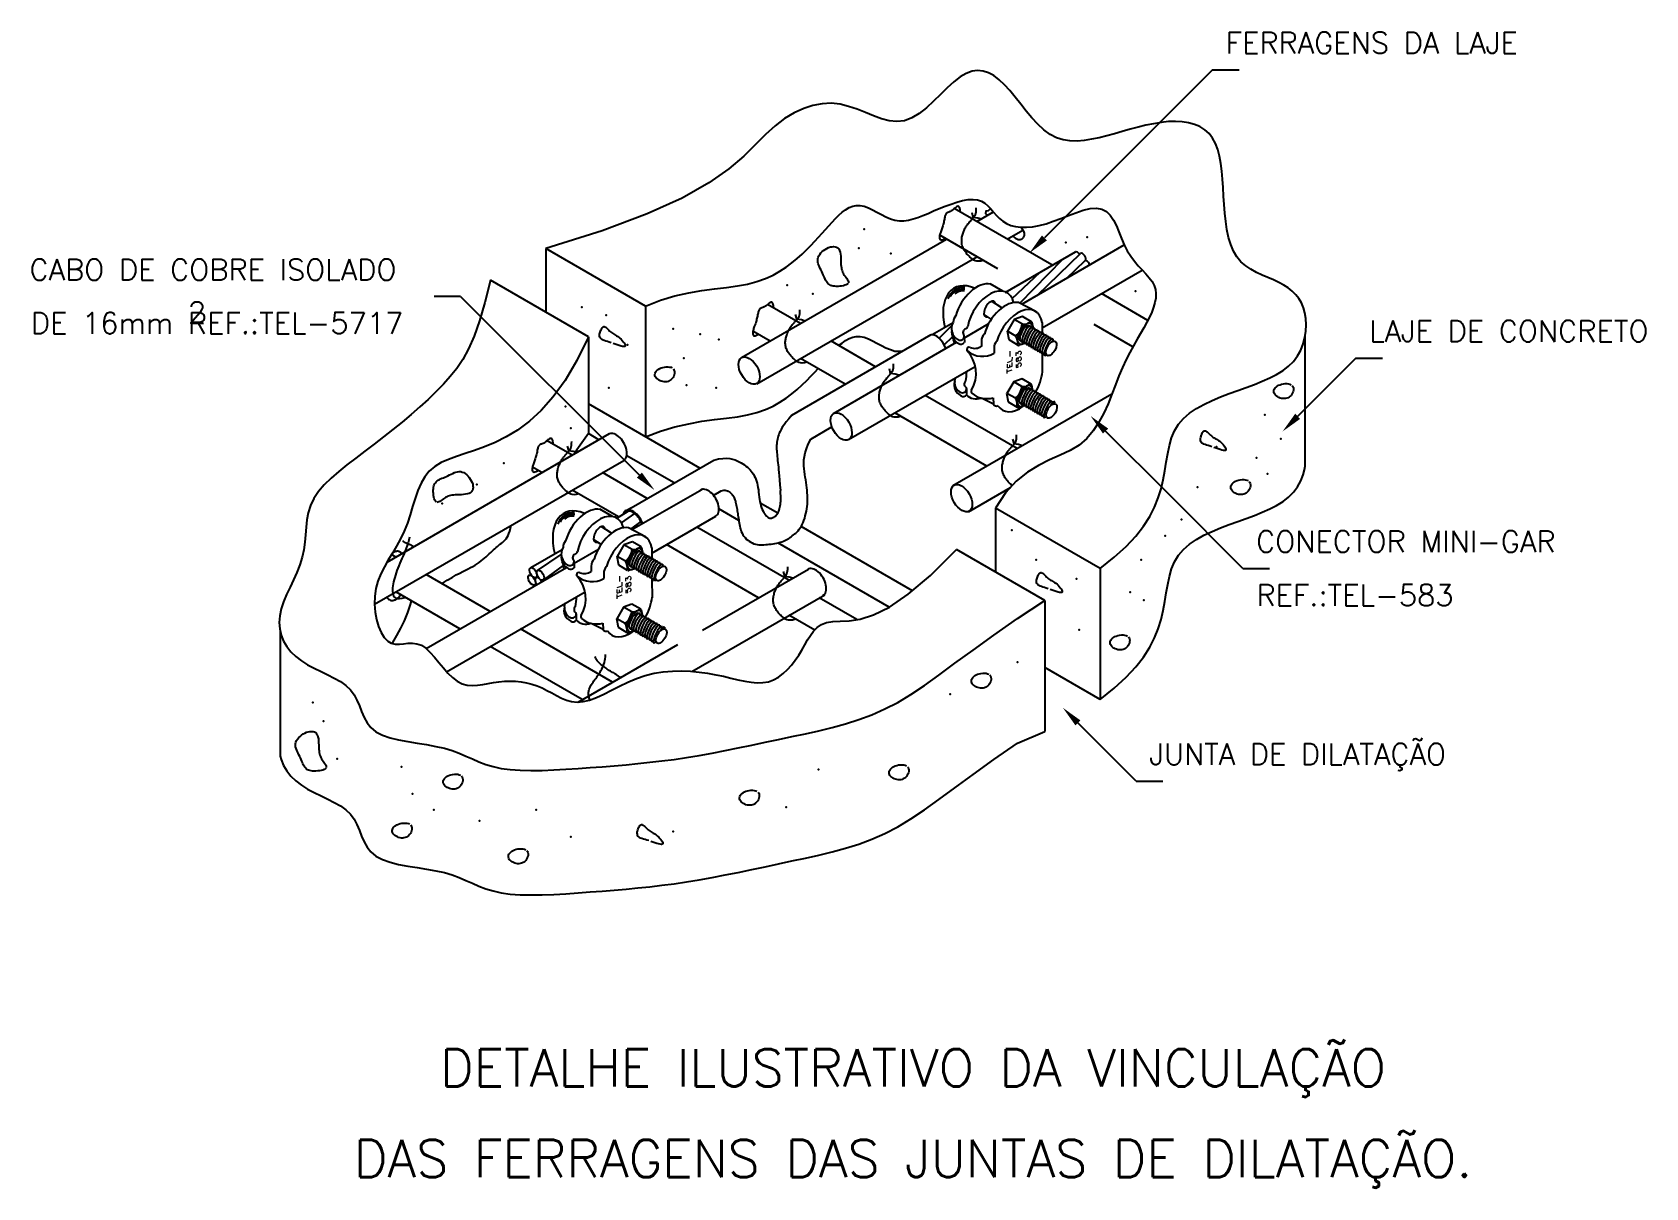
# Model space of a CAD drawing. Header units: millimetres. Extents: x -6665.9 to -6650.8, y -4500.6 to -4489.7.
import ezdxf
from ezdxf.enums import TextEntityAlignment as Align

# ---------------------------------------------------------------- set-up
doc = ezdxf.new("R2010")
doc.units = ezdxf.units.MM
doc.header["$LTSCALE"] = 10
doc.layers.add('Termotécnica', color=7, linetype='Continuous')
doc.styles.add('140CL', font='romans.shx', dxfattribs={"height": 3.5})
doc.styles.add('r140', font='romans.shx')
doc.styles.add('r80', font='romans.shx')

msp = doc.modelspace()

# ---------------------------------------------------------------- texts
at = {"layer": 'Termotécnica', "color": 2, "style": 'r80'}
for s, p in [('FERRAGENS DA LAJE', (-6654.719, -4489.844)), ('CABO DE COBRE ISOLADO', (-6665.949, -4491.973)), ('2', (-6664.461, -4492.374)), ('DE 16mm REF.:TEL-5717', (-6665.936, -4492.474)), ('LAJE DE CONCRETO', (-6653.372, -4492.549)), ('CONECTOR MINI-GAR', (-6654.433, -4494.526)), ('REF.:TEL-583', (-6654.43, -4495.03)), ('JUNTA DE DILATAÇÃO', (-6655.435, -4496.522))]:
    msp.add_text(s, height=0.2, dxfattribs=at).set_placement(p, align=Align.MIDDLE_LEFT)
at = {"layer": 'Termotécnica', "color": 3, "extrusion": (0.725409, -0.22632, 0.650048), "style": '140CL'}
for s, p in [('TEL-', (-6271.529, 3261.052, -3811.992)), ('583', (-6271.485, 3260.94, -3811.992)), ('TEL-', (-6274.639, 3262.916, -3814.171)), ('583', (-6274.596, 3262.805, -3814.171))]:
    msp.add_text(s, height=0.0681, rotation=25.5495, dxfattribs=at).set_placement(p, align=Align.MIDDLE)
at = {"layer": 'Termotécnica', "color": 5, "style": 'r140'}
for s, p in [('DETALHE ILUSTRATIVO DA VINCULAÇÃO', (-6657.653, -4499.747)), ('DAS FERRAGENS DAS JUNTAS DE DILATAÇÃO.', (-6657.653, -4500.599))]:
    msp.add_text(s, height=0.35, dxfattribs=at).set_placement(p, align=Align.BOTTOM_CENTER)

# ---------------------------------------------------------------- linework, layer by layer
at = {"layer": 'Termotécnica', "color": 2}
for p, q in [((-6654.842, -4490.098), (-6655.817, -4491.073)), ((-6654.842, -4490.098), (-6654.592, -4490.098)), ((-6655.817, -4491.073), (-6656.419, -4491.675)), ((-6661.102, -4491.773), (-6661.102, -4492.373)), ((-6660.164, -4492.315), (-6661.102, -4491.773)), ((-6656.789, -4492.186), (-6656.129, -4491.805)), ((-6656.651, -4492.286), (-6656.247, -4491.874)), ((-6656.485, -4492.213), (-6656.082, -4491.821)), ((-6656.723, -4492.243), (-6656.461, -4491.997)), ((-6656.212, -4492.055), (-6656.038, -4491.888)), ((-6660.702, -4492.604), (-6661.622, -4492.073)), ((-6661.901, -4492.224), (-6662.151, -4492.224)), ((-6661.901, -4492.224), (-6660.222, -4493.902)), ((-6660.164, -4492.315), (-6660.164, -4493.544)), ((-6656.821, -4492.33), (-6656.917, -4492.27)), ((-6657.474, -4492.583), (-6657.277, -4492.47)), ((-6656.92, -4492.438), (-6656.987, -4492.395)), ((-6656.705, -4492.441), (-6656.768, -4492.551)), ((-6656.625, -4492.414), (-6656.705, -4492.441)), ((-6656.627, -4492.486), (-6656.705, -4492.441)), ((-6656.542, -4492.462), (-6656.625, -4492.414)), ((-6656.524, -4492.529), (-6656.536, -4492.47)), ((-6660.702, -4492.604), (-6660.702, -4493.512)), ((-6657.409, -4492.616), (-6657.288, -4492.498)), ((-6657.362, -4492.678), (-6657.284, -4492.603)), ((-6656.752, -4492.633), (-6656.768, -4492.551)), ((-6656.69, -4492.596), (-6656.768, -4492.551)), ((-6656.669, -4492.682), (-6656.752, -4492.633)), ((-6656.645, -4492.644), (-6656.631, -4492.633)), ((-6656.573, -4492.5), (-6656.573, -4492.51)), ((-6656.552, -4492.501), (-6656.552, -4492.522)), ((-6656.531, -4492.513), (-6656.531, -4492.534)), ((-6656.511, -4492.525), (-6656.51, -4492.547)), ((-6656.488, -4492.538), (-6656.488, -4492.56)), ((-6656.468, -4492.55), (-6656.468, -4492.571)), ((-6656.447, -4492.562), (-6656.447, -4492.583)), ((-6656.426, -4492.574), (-6656.426, -4492.595)), ((-6656.405, -4492.585), (-6656.405, -4492.607)), ((-6656.385, -4492.597), (-6656.385, -4492.619)), ((-6656.364, -4492.61), (-6656.364, -4492.631)), ((-6656.342, -4492.623), (-6656.342, -4492.645)), ((-6653.974, -4492.599), (-6653.974, -4493.828)), ((-6656.609, -4492.666), (-6656.658, -4492.683)), ((-6656.625, -4492.657), (-6656.61, -4492.645)), ((-6656.605, -4492.669), (-6656.59, -4492.657)), ((-6656.584, -4492.681), (-6656.57, -4492.67)), ((-6656.561, -4492.694), (-6656.548, -4492.684)), ((-6656.541, -4492.706), (-6656.527, -4492.695)), ((-6656.52, -4492.718), (-6656.506, -4492.707)), ((-6656.499, -4492.73), (-6656.485, -4492.719)), ((-6656.478, -4492.741), (-6656.465, -4492.731)), ((-6656.458, -4492.753), (-6656.444, -4492.743)), ((-6656.437, -4492.766), (-6656.424, -4492.755)), ((-6656.415, -4492.779), (-6656.402, -4492.769)), ((-6653.495, -4492.803), (-6654.113, -4493.421)), ((-6653.495, -4492.803), (-6653.245, -4492.803)), ((-6656.708, -4493.026), (-6656.772, -4493.136)), ((-6656.629, -4492.998), (-6656.708, -4493.026)), ((-6656.631, -4493.071), (-6656.708, -4493.026)), ((-6656.545, -4493.047), (-6656.629, -4492.998)), ((-6656.577, -4493.085), (-6656.577, -4493.095)), ((-6656.577, -4493.085), (-6656.577, -4493.095)), ((-6656.556, -4493.086), (-6656.556, -4493.107)), ((-6656.528, -4493.114), (-6656.539, -4493.055)), ((-6659.656, -4493.837), (-6660.702, -4493.233)), ((-6656.756, -4493.218), (-6656.772, -4493.136)), ((-6656.693, -4493.181), (-6656.772, -4493.136)), ((-6656.672, -4493.266), (-6656.756, -4493.218)), ((-6656.649, -4493.229), (-6656.635, -4493.218)), ((-6656.649, -4493.229), (-6656.635, -4493.218)), ((-6656.629, -4493.242), (-6656.614, -4493.23)), ((-6656.608, -4493.254), (-6656.593, -4493.242)), ((-6656.535, -4493.098), (-6656.535, -4493.119)), ((-6656.514, -4493.11), (-6656.514, -4493.131)), ((-6656.492, -4493.123), (-6656.492, -4493.145)), ((-6656.471, -4493.134), (-6656.471, -4493.156)), ((-6656.45, -4493.146), (-6656.45, -4493.168)), ((-6656.429, -4493.158), (-6656.429, -4493.18)), ((-6656.409, -4493.17), (-6656.409, -4493.192)), ((-6656.388, -4493.182), (-6656.388, -4493.204)), ((-6656.368, -4493.194), (-6656.368, -4493.216)), ((-6656.347, -4493.207), (-6656.347, -4493.229)), ((-6656.324, -4493.215), (-6656.325, -4493.231)), ((-6656.613, -4493.25), (-6656.662, -4493.267)), ((-6656.587, -4493.266), (-6656.574, -4493.255)), ((-6656.565, -4493.279), (-6656.551, -4493.268)), ((-6656.544, -4493.29), (-6656.531, -4493.28)), ((-6656.523, -4493.302), (-6656.51, -4493.292)), ((-6656.502, -4493.314), (-6656.489, -4493.304)), ((-6656.482, -4493.326), (-6656.468, -4493.316)), ((-6656.461, -4493.338), (-6656.448, -4493.328)), ((-6656.441, -4493.35), (-6656.427, -4493.34)), ((-6656.42, -4493.365), (-6656.402, -4493.352)), ((-6660.602, -4493.57), (-6660.702, -4493.512)), ((-6655.244, -4494.091), (-6655.846, -4493.489)), ((-6659.897, -4493.976), (-6660.346, -4493.718)), ((-6654.556, -4494.779), (-6655.244, -4494.091)), ((-6660.436, -4494.305), (-6660.327, -4494.241)), ((-6660.392, -4494.349), (-6660.267, -4494.263)), ((-6659.289, -4494.328), (-6659.476, -4494.22)), ((-6658.924, -4494.26), (-6659.089, -4494.165)), ((-6655.897, -4494.779), (-6656.88, -4494.211)), ((-6656.88, -4494.211), (-6656.88, -4494.811)), ((-6660.485, -4494.446), (-6660.581, -4494.385)), ((-6660.303, -4494.409), (-6660.207, -4494.339)), ((-6657.66, -4494.99), (-6658.705, -4494.386)), ((-6661.243, -4494.769), (-6660.948, -4494.6)), ((-6660.583, -4494.553), (-6660.651, -4494.511)), ((-6660.368, -4494.557), (-6660.432, -4494.666)), ((-6660.289, -4494.529), (-6660.368, -4494.557)), ((-6660.291, -4494.601), (-6660.368, -4494.557)), ((-6660.206, -4494.577), (-6660.289, -4494.529)), ((-6660.188, -4494.644), (-6660.2, -4494.586)), ((-6657.878, -4495.142), (-6658.923, -4494.539)), ((-6656.416, -4495.079), (-6657.244, -4494.601)), ((-6661.18, -4494.797), (-6660.956, -4494.646)), ((-6661.124, -4494.888), (-6660.935, -4494.751)), ((-6660.354, -4494.711), (-6660.432, -4494.666)), ((-6660.416, -4494.749), (-6660.432, -4494.666)), ((-6660.333, -4494.797), (-6660.416, -4494.749)), ((-6660.309, -4494.759), (-6660.295, -4494.749)), ((-6660.237, -4494.615), (-6660.237, -4494.626)), ((-6660.216, -4494.616), (-6660.216, -4494.638)), ((-6660.195, -4494.628), (-6660.195, -4494.65)), ((-6660.175, -4494.64), (-6660.174, -4494.662)), ((-6660.152, -4494.653), (-6660.152, -4494.675)), ((-6660.132, -4494.665), (-6660.131, -4494.687)), ((-6660.111, -4494.677), (-6660.111, -4494.699)), ((-6660.09, -4494.689), (-6660.09, -4494.711)), ((-6660.069, -4494.701), (-6660.069, -4494.722)), ((-6660.049, -4494.713), (-6660.048, -4494.734)), ((-6660.028, -4494.725), (-6660.028, -4494.747)), ((-6660.006, -4494.739), (-6660.006, -4494.76)), ((-6660.273, -4494.781), (-6660.322, -4494.798)), ((-6660.289, -4494.772), (-6660.274, -4494.761)), ((-6660.268, -4494.784), (-6660.253, -4494.773)), ((-6660.248, -4494.796), (-6660.234, -4494.786)), ((-6660.225, -4494.809), (-6660.212, -4494.799)), ((-6660.205, -4494.821), (-6660.191, -4494.81)), ((-6660.184, -4494.833), (-6660.17, -4494.823)), ((-6660.163, -4494.845), (-6660.149, -4494.835)), ((-6660.142, -4494.857), (-6660.129, -4494.846)), ((-6660.122, -4494.869), (-6660.108, -4494.858)), ((-6660.101, -4494.881), (-6660.088, -4494.87)), ((-6660.079, -4494.895), (-6660.066, -4494.884)), ((-6655.897, -4494.779), (-6655.897, -4496.008)), ((-6654.556, -4494.779), (-6654.306, -4494.779)), ((-6660.372, -4495.141), (-6660.435, -4495.251)), ((-6660.293, -4495.114), (-6660.372, -4495.141)), ((-6660.294, -4495.186), (-6660.372, -4495.141)), ((-6660.209, -4495.162), (-6660.293, -4495.114)), ((-6660.241, -4495.2), (-6660.241, -4495.211)), ((-6660.241, -4495.2), (-6660.241, -4495.211)), ((-6660.22, -4495.201), (-6660.22, -4495.223)), ((-6660.192, -4495.229), (-6660.203, -4495.171)), ((-6660.199, -4495.213), (-6660.199, -4495.235)), ((-6656.416, -4495.079), (-6656.416, -4496.308)), ((-6660.357, -4495.296), (-6660.435, -4495.251)), ((-6660.42, -4495.334), (-6660.435, -4495.251)), ((-6660.336, -4495.382), (-6660.42, -4495.334)), ((-6660.277, -4495.366), (-6660.326, -4495.383)), ((-6660.312, -4495.344), (-6660.299, -4495.333)), ((-6660.312, -4495.344), (-6660.299, -4495.333)), ((-6660.293, -4495.357), (-6660.278, -4495.345)), ((-6660.272, -4495.369), (-6660.257, -4495.358)), ((-6660.178, -4495.225), (-6660.178, -4495.247)), ((-6660.156, -4495.238), (-6660.156, -4495.26)), ((-6660.135, -4495.25), (-6660.135, -4495.271)), ((-6660.114, -4495.262), (-6660.114, -4495.283)), ((-6660.093, -4495.274), (-6660.093, -4495.295)), ((-6660.073, -4495.286), (-6660.073, -4495.307)), ((-6660.052, -4495.297), (-6660.052, -4495.319)), ((-6660.032, -4495.31), (-6660.032, -4495.331)), ((-6660.011, -4495.323), (-6660.011, -4495.344)), ((-6659.988, -4495.331), (-6659.989, -4495.346)), ((-6663.594, -4495.374), (-6663.594, -4496.542)), ((-6660.251, -4495.381), (-6660.238, -4495.371)), ((-6660.229, -4495.394), (-6660.215, -4495.384)), ((-6660.208, -4495.406), (-6660.195, -4495.395)), ((-6660.187, -4495.418), (-6660.174, -4495.407)), ((-6660.166, -4495.43), (-6660.153, -4495.419)), ((-6660.146, -4495.442), (-6660.132, -4495.431)), ((-6660.125, -4495.453), (-6660.112, -4495.443)), ((-6660.105, -4495.466), (-6660.091, -4495.455)), ((-6660.084, -4495.48), (-6660.066, -4495.467)), ((-6655.897, -4496.008), (-6656.416, -4495.708)), ((-6655.558, -4496.776), (-6656.176, -4496.158)), ((-6655.558, -4496.776), (-6655.308, -4496.776))]:
    msp.add_line(p, q, dxfattribs=at)
at = {"layer": 'Termotécnica', "color": 1}
for p, q in [((-6656.351, -4491.929), (-6657.266, -4491.4)), ((-6657.055, -4491.522), (-6656.898, -4491.431)), ((-6659.263, -4492.799), (-6657.34, -4491.686)), ((-6656.858, -4491.965), (-6657.403, -4491.65)), ((-6656.771, -4491.686), (-6656.623, -4491.601)), ((-6659.121, -4493.044), (-6657.055, -4491.851)), ((-6656.631, -4492.298), (-6655.67, -4491.741)), ((-6656.441, -4492.52), (-6655.502, -4491.977)), ((-6658.71, -4492.479), (-6659.019, -4492.3)), ((-6655.45, -4492.449), (-6655.884, -4492.198)), ((-6657.172, -4492.612), (-6656.942, -4492.478)), ((-6655.589, -4492.698), (-6655.953, -4492.488)), ((-6658.994, -4492.643), (-6659.157, -4492.549)), ((-6658.791, -4493.338), (-6657.484, -4492.583)), ((-6658.006, -4492.885), (-6658.426, -4492.642)), ((-6658.399, -4493.323), (-6657.244, -4492.654)), ((-6658.291, -4493.049), (-6658.711, -4492.807)), ((-6658.258, -4493.568), (-6657.069, -4492.882)), ((-6656.676, -4493.653), (-6657.54, -4493.154)), ((-6657.279, -4494.001), (-6655.786, -4493.139)), ((-6656.961, -4493.817), (-6657.825, -4493.318)), ((-6662.591, -4494.718), (-6660.502, -4493.512)), ((-6658.614, -4493.564), (-6658.421, -4493.453)), ((-6660.854, -4493.715), (-6661.089, -4493.579)), ((-6662.709, -4495.115), (-6660.37, -4493.764)), ((-6661.138, -4493.879), (-6661.226, -4493.828)), ((-6660.301, -4494.209), (-6659.524, -4493.761)), ((-6660.149, -4494.121), (-6660.569, -4493.879)), ((-6660.419, -4494.295), (-6660.854, -4494.044)), ((-6660.293, -4494.414), (-6659.638, -4494.036)), ((-6659.523, -4494.089), (-6659.456, -4494.05)), ((-6657.134, -4494.246), (-6656.738, -4494.017)), ((-6660.338, -4494.23), (-6660.301, -4494.209)), ((-6660.105, -4494.635), (-6659.506, -4494.289)), ((-6658.819, -4494.89), (-6659.682, -4494.391)), ((-6660.836, -4494.728), (-6660.607, -4494.596)), ((-6659.104, -4495.054), (-6659.967, -4494.555)), ((-6662.509, -4494.671), (-6662.549, -4494.647)), ((-6662.226, -4495.531), (-6660.908, -4494.769)), ((-6661.623, -4495.182), (-6662.224, -4494.835)), ((-6659.63, -4495.358), (-6658.636, -4494.784)), ((-6661.908, -4495.347), (-6662.509, -4494.999)), ((-6662.033, -4495.748), (-6660.733, -4494.997)), ((-6659.73, -4495.745), (-6658.483, -4495.025)), ((-6658.18, -4495.258), (-6658.534, -4495.054)), ((-6660.474, -4495.845), (-6661.338, -4495.347)), ((-6658.577, -4495.358), (-6658.819, -4495.218)), ((-6660.759, -4496.01), (-6661.623, -4495.511)), ((-6660.799, -4496.033), (-6659.862, -4495.492))]:
    msp.add_line(p, q, dxfattribs=at)
at = {"layer": 'Termotécnica', "color": 3}
for p, q in [((-6656.81, -4492.176), (-6656.929, -4492.107)), ((-6656.501, -4492.366), (-6656.662, -4492.282)), ((-6656.441, -4492.47), (-6656.441, -4492.579)), ((-6657.173, -4492.602), (-6657.172, -4492.656)), ((-6657.011, -4492.641), (-6657.011, -4492.693)), ((-6656.893, -4492.709), (-6656.893, -4492.757)), ((-6656.59, -4492.659), (-6656.593, -4492.66)), ((-6656.441, -4492.763), (-6656.44, -4492.94)), ((-6657.15, -4493.148), (-6657.15, -4493.089)), ((-6656.898, -4493.237), (-6657.01, -4493.179)), ((-6656.901, -4493.175), (-6656.898, -4493.237)), ((-6656.594, -4493.244), (-6656.596, -4493.245)), ((-6660.474, -4494.291), (-6660.593, -4494.223)), ((-6660.165, -4494.481), (-6660.326, -4494.397)), ((-6660.105, -4494.585), (-6660.105, -4494.694)), ((-6660.836, -4494.717), (-6660.836, -4494.772)), ((-6660.674, -4494.756), (-6660.674, -4494.808)), ((-6660.557, -4494.824), (-6660.557, -4494.873)), ((-6660.254, -4494.774), (-6660.257, -4494.775)), ((-6660.105, -4494.878), (-6660.104, -4495.055)), ((-6660.814, -4495.263), (-6660.814, -4495.205)), ((-6660.562, -4495.352), (-6660.674, -4495.294)), ((-6660.565, -4495.291), (-6660.562, -4495.352)), ((-6660.258, -4495.359), (-6660.26, -4495.36))]:
    msp.add_line(p, q, dxfattribs=at)
at = {"layer": 'Termotécnica', "color": 2}
for points in [[(-6655.897, -4494.779), (-6655.765, -4494.672), (-6655.654, -4494.571), (-6655.563, -4494.474), (-6655.49, -4494.38), (-6655.431, -4494.29), (-6655.386, -4494.202), (-6655.351, -4494.115), (-6655.325, -4494.03), (-6655.305, -4493.945), (-6655.29, -4493.861), (-6655.277, -4493.779), (-6655.263, -4493.7), (-6655.247, -4493.624), (-6655.226, -4493.553), (-6655.199, -4493.486), (-6655.162, -4493.425), (-6655.115, -4493.37), (-6655.058, -4493.321), (-6654.993, -4493.277), (-6654.922, -4493.238), (-6654.846, -4493.202), (-6654.767, -4493.168), (-6654.686, -4493.137), (-6654.605, -4493.108), (-6654.525, -4493.079), (-6654.448, -4493.051), (-6654.375, -4493.021), (-6654.305, -4492.99), (-6654.24, -4492.957), (-6654.18, -4492.92), (-6654.128, -4492.879), (-6654.082, -4492.834), (-6654.044, -4492.783), (-6654.014, -4492.728), (-6653.991, -4492.669), (-6653.975, -4492.61), (-6653.966, -4492.549), (-6653.963, -4492.49), (-6653.966, -4492.433), (-6653.975, -4492.379), (-6653.989, -4492.33), (-6654.007, -4492.285), (-6654.031, -4492.245), (-6654.06, -4492.208), (-6654.093, -4492.175), (-6654.131, -4492.145), (-6654.173, -4492.117), (-6654.219, -4492.092), (-6654.269, -4492.069), (-6654.322, -4492.046), (-6654.375, -4492.023), (-6654.429, -4491.998), (-6654.481, -4491.969), (-6654.53, -4491.936), (-6654.575, -4491.898), (-6654.613, -4491.852), (-6654.645, -4491.798), (-6654.671, -4491.737), (-6654.691, -4491.67), (-6654.706, -4491.597), (-6654.718, -4491.521), (-6654.726, -4491.443), (-6654.733, -4491.362), (-6654.738, -4491.282), (-6654.743, -4491.202), (-6654.748, -4491.124), (-6654.754, -4491.048), (-6654.763, -4490.976), (-6654.776, -4490.908), (-6654.792, -4490.845), (-6654.813, -4490.788), (-6654.841, -4490.737), (-6654.874, -4490.694), (-6654.915, -4490.659), (-6654.961, -4490.63), (-6655.012, -4490.609), (-6655.067, -4490.593), (-6655.127, -4490.584), (-6655.19, -4490.581), (-6655.256, -4490.583), (-6655.325, -4490.59), (-6655.396, -4490.602), (-6655.468, -4490.617), (-6655.541, -4490.635), (-6655.615, -4490.655), (-6655.689, -4490.675), (-6655.762, -4490.696), (-6655.835, -4490.716), (-6655.907, -4490.734), (-6655.977, -4490.749), (-6656.046, -4490.76), (-6656.114, -4490.766), (-6656.18, -4490.764), (-6656.244, -4490.754), (-6656.306, -4490.734), (-6656.367, -4490.703), (-6656.425, -4490.66), (-6656.482, -4490.608), (-6656.537, -4490.548), (-6656.591, -4490.484), (-6656.643, -4490.418), (-6656.695, -4490.353), (-6656.745, -4490.291), (-6656.795, -4490.236), (-6656.845, -4490.189), (-6656.895, -4490.151), (-6656.945, -4490.124), (-6656.995, -4490.108), (-6657.047, -4490.103), (-6657.1, -4490.11), (-6657.155, -4490.13), (-6657.211, -4490.163), (-6657.27, -4490.209), (-6657.332, -4490.266), (-6657.395, -4490.328), (-6657.46, -4490.391), (-6657.527, -4490.452), (-6657.595, -4490.505), (-6657.664, -4490.548), (-6657.734, -4490.574), (-6657.805, -4490.583), (-6657.878, -4490.576), (-6657.951, -4490.556), (-6658.025, -4490.529), (-6658.101, -4490.498), (-6658.179, -4490.467), (-6658.258, -4490.44), (-6658.339, -4490.42), (-6658.422, -4490.411), (-6658.506, -4490.415), (-6658.593, -4490.43), (-6658.68, -4490.459), (-6658.769, -4490.5), (-6658.859, -4490.554), (-6658.949, -4490.622), (-6659.04, -4490.703), (-6659.133, -4490.798), (-6659.242, -4490.907), (-6659.383, -4491.027), (-6659.571, -4491.158), (-6659.821, -4491.3), (-6660.149, -4491.45), (-6660.571, -4491.608), (-6661.102, -4491.773)], [(-6660.164, -4492.315), (-6660.025, -4492.26), (-6659.89, -4492.219), (-6659.76, -4492.189), (-6659.636, -4492.168), (-6659.518, -4492.152), (-6659.406, -4492.139), (-6659.303, -4492.125), (-6659.207, -4492.108), (-6659.12, -4492.085), (-6659.04, -4492.057), (-6658.968, -4492.024), (-6658.903, -4491.988), (-6658.844, -4491.949), (-6658.79, -4491.909), (-6658.74, -4491.867), (-6658.695, -4491.826), (-6658.652, -4491.785), (-6658.613, -4491.745), (-6658.576, -4491.706), (-6658.541, -4491.668), (-6658.507, -4491.631), (-6658.475, -4491.595), (-6658.444, -4491.56), (-6658.413, -4491.526), (-6658.382, -4491.493), (-6658.351, -4491.462), (-6658.319, -4491.434), (-6658.287, -4491.41), (-6658.254, -4491.39), (-6658.22, -4491.377), (-6658.186, -4491.369), (-6658.149, -4491.37), (-6658.112, -4491.378), (-6658.073, -4491.392), (-6658.033, -4491.412), (-6657.992, -4491.433), (-6657.95, -4491.456), (-6657.908, -4491.477), (-6657.866, -4491.495), (-6657.824, -4491.507), (-6657.782, -4491.513), (-6657.74, -4491.513), (-6657.697, -4491.507), (-6657.653, -4491.497), (-6657.608, -4491.482), (-6657.562, -4491.464), (-6657.513, -4491.444), (-6657.462, -4491.422), (-6657.408, -4491.4), (-6657.353, -4491.378), (-6657.297, -4491.357), (-6657.242, -4491.339), (-6657.188, -4491.325), (-6657.137, -4491.315), (-6657.089, -4491.313), (-6657.047, -4491.317), (-6657.01, -4491.33), (-6656.978, -4491.349), (-6656.95, -4491.374), (-6656.923, -4491.402), (-6656.897, -4491.433), (-6656.871, -4491.463), (-6656.843, -4491.493), (-6656.811, -4491.519), (-6656.775, -4491.54), (-6656.735, -4491.557), (-6656.691, -4491.569), (-6656.642, -4491.575), (-6656.589, -4491.575), (-6656.532, -4491.57), (-6656.47, -4491.559), (-6656.405, -4491.542), (-6656.337, -4491.518), (-6656.266, -4491.491), (-6656.194, -4491.463)], [(-6657.209, -4491.433), (-6657.21, -4491.42), (-6657.211, -4491.409), (-6657.213, -4491.399), (-6657.215, -4491.392), (-6657.219, -4491.385), (-6657.223, -4491.381), (-6657.228, -4491.379), (-6657.233, -4491.378), (-6657.239, -4491.38), (-6657.245, -4491.383), (-6657.252, -4491.388), (-6657.259, -4491.394), (-6657.266, -4491.4), (-6657.273, -4491.406), (-6657.281, -4491.412), (-6657.289, -4491.418), (-6657.296, -4491.422), (-6657.304, -4491.426), (-6657.312, -4491.429), (-6657.319, -4491.432), (-6657.326, -4491.435), (-6657.332, -4491.438), (-6657.337, -4491.442), (-6657.342, -4491.446), (-6657.346, -4491.451), (-6657.349, -4491.457), (-6657.352, -4491.464), (-6657.354, -4491.472), (-6657.356, -4491.48), (-6657.358, -4491.489), (-6657.359, -4491.499), (-6657.361, -4491.508), (-6657.363, -4491.518), (-6657.366, -4491.529), (-6657.368, -4491.539), (-6657.371, -4491.55), (-6657.374, -4491.56), (-6657.377, -4491.57), (-6657.381, -4491.58), (-6657.384, -4491.59), (-6657.387, -4491.599), (-6657.391, -4491.608), (-6657.394, -4491.617), (-6657.397, -4491.626), (-6657.4, -4491.634), (-6657.402, -4491.643), (-6657.404, -4491.652), (-6657.405, -4491.661), (-6657.405, -4491.67), (-6657.405, -4491.678), (-6657.403, -4491.686), (-6657.398, -4491.691), (-6657.391, -4491.694), (-6657.382, -4491.694), (-6657.368, -4491.689), (-6657.351, -4491.68)], [(-6656.953, -4491.463), (-6656.97, -4491.45), (-6656.968, -4491.421), (-6656.944, -4491.416), (-6656.925, -4491.4)], [(-6656.194, -4491.463), (-6656.055, -4491.415), (-6655.991, -4491.4), (-6655.932, -4491.396), (-6655.881, -4491.404), (-6655.838, -4491.427), (-6655.802, -4491.462), (-6655.771, -4491.508), (-6655.744, -4491.561), (-6655.72, -4491.619), (-6655.696, -4491.68), (-6655.67, -4491.739), (-6655.642, -4491.796), (-6655.61, -4491.847), (-6655.575, -4491.894), (-6655.539, -4491.936), (-6655.503, -4491.976), (-6655.468, -4492.013), (-6655.437, -4492.049), (-6655.41, -4492.085), (-6655.39, -4492.121), (-6655.378, -4492.159), (-6655.373, -4492.198), (-6655.374, -4492.239), (-6655.382, -4492.281), (-6655.395, -4492.325), (-6655.412, -4492.371), (-6655.434, -4492.418), (-6655.459, -4492.467), (-6655.487, -4492.518), (-6655.517, -4492.571), (-6655.549, -4492.627), (-6655.583, -4492.687), (-6655.617, -4492.75), (-6655.652, -4492.818), (-6655.686, -4492.891), (-6655.72, -4492.969), (-6655.753, -4493.054), (-6655.787, -4493.142), (-6655.823, -4493.232), (-6655.863, -4493.32), (-6655.909, -4493.406), (-6655.961, -4493.486), (-6656.023, -4493.558), (-6656.095, -4493.62), (-6656.178, -4493.671), (-6656.271, -4493.715), (-6656.371, -4493.76), (-6656.475, -4493.811), (-6656.58, -4493.875), (-6656.685, -4493.959), (-6656.785, -4494.069), (-6656.88, -4494.211)], [(-6656.716, -4491.655), (-6656.706, -4491.665), (-6656.697, -4491.673), (-6656.688, -4491.68), (-6656.68, -4491.684), (-6656.673, -4491.687), (-6656.666, -4491.689), (-6656.66, -4491.69), (-6656.654, -4491.69), (-6656.649, -4491.69), (-6656.644, -4491.689), (-6656.64, -4491.688), (-6656.636, -4491.686), (-6656.632, -4491.684), (-6656.629, -4491.682), (-6656.625, -4491.68), (-6656.622, -4491.677), (-6656.619, -4491.674), (-6656.617, -4491.67), (-6656.614, -4491.666), (-6656.612, -4491.662), (-6656.61, -4491.658), (-6656.608, -4491.653), (-6656.607, -4491.648), (-6656.606, -4491.643), (-6656.606, -4491.637), (-6656.608, -4491.63), (-6656.611, -4491.621), (-6656.617, -4491.61), (-6656.627, -4491.595), (-6656.641, -4491.576), (-6656.643, -4491.575)], [(-6661.622, -4492.073), (-6661.673, -4492.281), (-6661.723, -4492.454), (-6661.774, -4492.597), (-6661.826, -4492.716), (-6661.881, -4492.816), (-6661.938, -4492.901), (-6661.998, -4492.976), (-6662.063, -4493.048), (-6662.133, -4493.119), (-6662.207, -4493.191), (-6662.285, -4493.262), (-6662.367, -4493.334), (-6662.451, -4493.405), (-6662.537, -4493.475), (-6662.624, -4493.544), (-6662.712, -4493.611), (-6662.799, -4493.677), (-6662.885, -4493.742), (-6662.968, -4493.805), (-6663.046, -4493.868), (-6663.118, -4493.931), (-6663.182, -4493.994), (-6663.236, -4494.057), (-6663.279, -4494.122), (-6663.31, -4494.188), (-6663.331, -4494.255), (-6663.344, -4494.323), (-6663.352, -4494.392), (-6663.358, -4494.462), (-6663.365, -4494.532), (-6663.374, -4494.603), (-6663.389, -4494.674), (-6663.411, -4494.745), (-6663.439, -4494.816), (-6663.47, -4494.886), (-6663.503, -4494.955), (-6663.535, -4495.024), (-6663.563, -4495.091), (-6663.586, -4495.158), (-6663.6, -4495.222), (-6663.605, -4495.285), (-6663.6, -4495.346), (-6663.586, -4495.404), (-6663.564, -4495.46), (-6663.533, -4495.512), (-6663.494, -4495.561), (-6663.448, -4495.605), (-6663.396, -4495.646), (-6663.338, -4495.682), (-6663.276, -4495.715), (-6663.212, -4495.746), (-6663.148, -4495.776), (-6663.087, -4495.808), (-6663.029, -4495.841), (-6662.978, -4495.877), (-6662.935, -4495.918), (-6662.901, -4495.965), (-6662.875, -4496.016), (-6662.852, -4496.069), (-6662.831, -4496.123), (-6662.808, -4496.177), (-6662.78, -4496.227), (-6662.744, -4496.272), (-6662.697, -4496.312), (-6662.636, -4496.343), (-6662.564, -4496.368), (-6662.484, -4496.388), (-6662.398, -4496.405), (-6662.309, -4496.419), (-6662.22, -4496.433), (-6662.134, -4496.449), (-6662.054, -4496.467), (-6661.981, -4496.488), (-6661.914, -4496.513), (-6661.852, -4496.54), (-6661.791, -4496.567), (-6661.73, -4496.593), (-6661.666, -4496.618), (-6661.597, -4496.639), (-6661.52, -4496.656), (-6661.435, -4496.667), (-6661.341, -4496.674), (-6661.241, -4496.676), (-6661.135, -4496.675), (-6661.025, -4496.671), (-6660.912, -4496.664), (-6660.798, -4496.657), (-6660.684, -4496.648), (-6660.572, -4496.64), (-6660.46, -4496.631), (-6660.348, -4496.621), (-6660.237, -4496.611), (-6660.125, -4496.599), (-6660.012, -4496.586), (-6659.897, -4496.571), (-6659.781, -4496.554), (-6659.662, -4496.534), (-6659.541, -4496.512), (-6659.418, -4496.489), (-6659.294, -4496.464), (-6659.168, -4496.438), (-6659.042, -4496.411), (-6658.916, -4496.384), (-6658.79, -4496.357), (-6658.664, -4496.33), (-6658.538, -4496.302), (-6658.413, -4496.272), (-6658.288, -4496.237), (-6658.164, -4496.198), (-6658.04, -4496.152), (-6657.917, -4496.098), (-6657.795, -4496.036), (-6657.673, -4495.962), (-6657.546, -4495.877), (-6657.41, -4495.78), (-6657.26, -4495.669), (-6657.09, -4495.545), (-6656.896, -4495.405), (-6656.673, -4495.25), (-6656.416, -4495.079)], [(-6658.962, -4492.333), (-6658.963, -4492.32), (-6658.964, -4492.309), (-6658.966, -4492.299), (-6658.969, -4492.291), (-6658.972, -4492.285), (-6658.976, -4492.281), (-6658.981, -4492.278), (-6658.986, -4492.278), (-6658.992, -4492.28), (-6658.998, -4492.283), (-6659.005, -4492.288), (-6659.012, -4492.293), (-6659.019, -4492.299), (-6659.027, -4492.306), (-6659.034, -4492.312), (-6659.042, -4492.317), (-6659.05, -4492.322), (-6659.057, -4492.325), (-6659.065, -4492.329), (-6659.072, -4492.332), (-6659.079, -4492.334), (-6659.085, -4492.337), (-6659.091, -4492.341), (-6659.095, -4492.345), (-6659.099, -4492.351), (-6659.102, -4492.357), (-6659.105, -4492.364), (-6659.107, -4492.371), (-6659.109, -4492.38), (-6659.111, -4492.389), (-6659.113, -4492.398), (-6659.114, -4492.408), (-6659.117, -4492.418), (-6659.119, -4492.428), (-6659.122, -4492.439), (-6659.124, -4492.449), (-6659.127, -4492.459), (-6659.131, -4492.47), (-6659.134, -4492.48), (-6659.137, -4492.489), (-6659.141, -4492.499), (-6659.144, -4492.508), (-6659.147, -4492.517), (-6659.15, -4492.525), (-6659.153, -4492.534), (-6659.155, -4492.543), (-6659.157, -4492.551), (-6659.158, -4492.56), (-6659.159, -4492.569), (-6659.158, -4492.578), (-6659.156, -4492.585), (-6659.151, -4492.591), (-6659.145, -4492.594), (-6659.135, -4492.593), (-6659.122, -4492.589), (-6659.104, -4492.58)], [(-6660.702, -4492.604), (-6660.81, -4492.826), (-6660.921, -4493.013), (-6661.032, -4493.168), (-6661.144, -4493.295), (-6661.256, -4493.397), (-6661.366, -4493.479), (-6661.473, -4493.544), (-6661.577, -4493.595), (-6661.676, -4493.637), (-6661.77, -4493.671), (-6661.859, -4493.7), (-6661.941, -4493.727), (-6662.016, -4493.755), (-6662.084, -4493.785), (-6662.144, -4493.821), (-6662.195, -4493.864), (-6662.237, -4493.917), (-6662.272, -4493.979), (-6662.302, -4494.048), (-6662.328, -4494.121), (-6662.352, -4494.198), (-6662.376, -4494.276), (-6662.401, -4494.354), (-6662.43, -4494.429), (-6662.465, -4494.5), (-6662.502, -4494.568), (-6662.541, -4494.634), (-6662.581, -4494.699), (-6662.617, -4494.764), (-6662.651, -4494.829), (-6662.678, -4494.897), (-6662.697, -4494.967), (-6662.708, -4495.04), (-6662.709, -4495.114), (-6662.703, -4495.188), (-6662.69, -4495.258), (-6662.671, -4495.323), (-6662.647, -4495.38), (-6662.618, -4495.426), (-6662.586, -4495.46), (-6662.552, -4495.48), (-6662.515, -4495.488), (-6662.476, -4495.489), (-6662.437, -4495.485), (-6662.396, -4495.481), (-6662.354, -4495.479), (-6662.312, -4495.485), (-6662.27, -4495.5), (-6662.229, -4495.528), (-6662.188, -4495.567), (-6662.146, -4495.612), (-6662.105, -4495.662), (-6662.063, -4495.713), (-6662.02, -4495.761), (-6661.977, -4495.804), (-6661.933, -4495.838), (-6661.887, -4495.861), (-6661.84, -4495.873), (-6661.792, -4495.877), (-6661.744, -4495.875), (-6661.694, -4495.869), (-6661.644, -4495.86), (-6661.593, -4495.85), (-6661.541, -4495.842), (-6661.49, -4495.837), (-6661.438, -4495.836), (-6661.386, -4495.838), (-6661.334, -4495.843), (-6661.283, -4495.852), (-6661.233, -4495.864), (-6661.184, -4495.88), (-6661.137, -4495.9), (-6661.091, -4495.923), (-6661.046, -4495.948), (-6661.001, -4495.973), (-6660.955, -4495.996), (-6660.908, -4496.015), (-6660.859, -4496.028), (-6660.806, -4496.034), (-6660.75, -4496.029), (-6660.69, -4496.014), (-6660.625, -4495.989), (-6660.556, -4495.958), (-6660.484, -4495.922), (-6660.409, -4495.884), (-6660.331, -4495.847), (-6660.25, -4495.813), (-6660.168, -4495.785), (-6660.084, -4495.763), (-6659.999, -4495.749), (-6659.913, -4495.742), (-6659.828, -4495.74), (-6659.744, -4495.743), (-6659.662, -4495.751), (-6659.582, -4495.762), (-6659.506, -4495.776), (-6659.432, -4495.791), (-6659.363, -4495.808), (-6659.297, -4495.824), (-6659.234, -4495.837), (-6659.174, -4495.847), (-6659.117, -4495.853), (-6659.063, -4495.851), (-6659.012, -4495.842), (-6658.963, -4495.825), (-6658.917, -4495.799), (-6658.874, -4495.766), (-6658.833, -4495.728), (-6658.794, -4495.686), (-6658.759, -4495.64), (-6658.726, -4495.593), (-6658.697, -4495.545), (-6658.669, -4495.497), (-6658.643, -4495.45), (-6658.616, -4495.407), (-6658.587, -4495.368), (-6658.553, -4495.334), (-6658.513, -4495.306), (-6658.465, -4495.286), (-6658.408, -4495.276), (-6658.338, -4495.273), (-6658.253, -4495.269), (-6658.15, -4495.254), (-6658.025, -4495.215), (-6657.876, -4495.141), (-6657.698, -4495.021), (-6657.489, -4494.845), (-6657.244, -4494.601)], [(-6658.353, -4492.685), (-6658.319, -4492.663), (-6658.287, -4492.639), (-6658.254, -4492.62), (-6658.22, -4492.606), (-6658.186, -4492.599), (-6658.149, -4492.599), (-6658.112, -4492.607), (-6658.073, -4492.622), (-6658.033, -4492.641), (-6657.992, -4492.663), (-6657.95, -4492.685), (-6657.908, -4492.706), (-6657.866, -4492.724), (-6657.824, -4492.737), (-6657.754, -4492.739)], [(-6660.164, -4493.544), (-6660.025, -4493.489), (-6659.89, -4493.448), (-6659.76, -4493.419), (-6659.636, -4493.397), (-6659.518, -4493.381), (-6659.406, -4493.368), (-6659.303, -4493.354), (-6659.207, -4493.337), (-6659.12, -4493.314), (-6659.04, -4493.286), (-6658.968, -4493.254), (-6658.903, -4493.218), (-6658.844, -4493.179), (-6658.79, -4493.138), (-6658.74, -4493.097), (-6658.695, -4493.055), (-6658.652, -4493.014), (-6658.613, -4492.974), (-6658.576, -4492.935), (-6658.545, -4492.902)], [(-6660.702, -4493.512), (-6660.81, -4493.666), (-6660.832, -4493.702)], [(-6661.032, -4493.612), (-6661.032, -4493.599), (-6661.034, -4493.588), (-6661.036, -4493.578), (-6661.038, -4493.57), (-6661.042, -4493.564), (-6661.046, -4493.56), (-6661.051, -4493.557), (-6661.056, -4493.557), (-6661.062, -4493.558), (-6661.068, -4493.562), (-6661.075, -4493.567), (-6661.082, -4493.572), (-6661.089, -4493.578), (-6661.096, -4493.585), (-6661.104, -4493.591), (-6661.112, -4493.596), (-6661.119, -4493.601), (-6661.127, -4493.604), (-6661.135, -4493.608), (-6661.142, -4493.61), (-6661.148, -4493.613), (-6661.155, -4493.616), (-6661.16, -4493.62), (-6661.165, -4493.624), (-6661.169, -4493.63), (-6661.172, -4493.636), (-6661.175, -4493.643), (-6661.177, -4493.65), (-6661.179, -4493.659), (-6661.181, -4493.668), (-6661.182, -4493.677), (-6661.184, -4493.687), (-6661.186, -4493.697), (-6661.189, -4493.707), (-6661.191, -4493.718), (-6661.194, -4493.728), (-6661.197, -4493.738), (-6661.2, -4493.749), (-6661.204, -4493.759), (-6661.207, -4493.768), (-6661.21, -4493.778), (-6661.214, -4493.787), (-6661.217, -4493.796), (-6661.22, -4493.804), (-6661.223, -4493.813), (-6661.225, -4493.822), (-6661.227, -4493.83), (-6661.228, -4493.839), (-6661.228, -4493.848), (-6661.228, -4493.857), (-6661.225, -4493.864), (-6661.221, -4493.87), (-6661.214, -4493.873), (-6661.205, -4493.872), (-6661.191, -4493.868), (-6661.174, -4493.859)], [(-6655.897, -4496.008), (-6655.765, -4495.902), (-6655.654, -4495.8), (-6655.563, -4495.703), (-6655.49, -4495.61), (-6655.431, -4495.519), (-6655.386, -4495.431), (-6655.351, -4495.344), (-6655.325, -4495.259), (-6655.305, -4495.174), (-6655.29, -4495.09), (-6655.277, -4495.008), (-6655.263, -4494.929), (-6655.247, -4494.853), (-6655.226, -4494.782), (-6655.199, -4494.715), (-6655.162, -4494.654), (-6655.115, -4494.599), (-6655.058, -4494.55), (-6654.993, -4494.506), (-6654.922, -4494.467), (-6654.846, -4494.431), (-6654.767, -4494.397), (-6654.686, -4494.366), (-6654.605, -4494.337), (-6654.525, -4494.308), (-6654.448, -4494.28), (-6654.375, -4494.25), (-6654.305, -4494.219), (-6654.24, -4494.186), (-6654.18, -4494.149), (-6654.128, -4494.108), (-6654.082, -4494.063), (-6654.044, -4494.012), (-6654.014, -4493.957), (-6653.991, -4493.899), (-6653.975, -4493.839), (-6653.974, -4493.828)], [(-6662.075, -4494.921), (-6662.026, -4494.889), (-6661.982, -4494.862), (-6661.944, -4494.84), (-6661.91, -4494.822), (-6661.881, -4494.807), (-6661.854, -4494.794), (-6661.829, -4494.783), (-6661.807, -4494.771), (-6661.785, -4494.76), (-6661.765, -4494.747), (-6661.745, -4494.735), (-6661.727, -4494.722), (-6661.709, -4494.708), (-6661.692, -4494.695), (-6661.676, -4494.682), (-6661.661, -4494.668), (-6661.647, -4494.655), (-6661.632, -4494.642), (-6661.619, -4494.629), (-6661.606, -4494.616), (-6661.593, -4494.604), (-6661.581, -4494.593), (-6661.568, -4494.582), (-6661.556, -4494.571), (-6661.544, -4494.562), (-6661.532, -4494.552), (-6661.52, -4494.543), (-6661.508, -4494.534), (-6661.497, -4494.523), (-6661.486, -4494.512), (-6661.475, -4494.499), (-6661.465, -4494.485), (-6661.456, -4494.468), (-6661.447, -4494.449), (-6661.439, -4494.427), (-6661.432, -4494.401), (-6661.426, -4494.374)], [(-6662.535, -4494.626), (-6662.526, -4494.622), (-6662.518, -4494.62), (-6662.51, -4494.617), (-6662.503, -4494.615), (-6662.496, -4494.614), (-6662.49, -4494.614), (-6662.485, -4494.615), (-6662.479, -4494.616), (-6662.475, -4494.619), (-6662.47, -4494.622), (-6662.466, -4494.627), (-6662.462, -4494.632), (-6662.458, -4494.638), (-6662.457, -4494.64)], [(-6662.597, -4495.05), (-6662.587, -4495.059), (-6662.578, -4495.066), (-6662.571, -4495.071), (-6662.564, -4495.075), (-6662.558, -4495.077), (-6662.553, -4495.078), (-6662.548, -4495.079), (-6662.544, -4495.079), (-6662.539, -4495.079), (-6662.535, -4495.078), (-6662.53, -4495.077), (-6662.526, -4495.076), (-6662.521, -4495.074), (-6662.515, -4495.072), (-6662.51, -4495.069), (-6662.503, -4495.065), (-6662.497, -4495.06), (-6662.489, -4495.054), (-6662.482, -4495.048), (-6662.474, -4495.04), (-6662.466, -4495.031), (-6662.462, -4495.026)], [(-6662.365, -4495.082), (-6662.376, -4495.116), (-6662.401, -4495.193), (-6662.43, -4495.269), (-6662.465, -4495.34), (-6662.502, -4495.408), (-6662.541, -4495.474), (-6662.546, -4495.481)], [(-6663.594, -4496.542), (-6663.586, -4496.573), (-6663.564, -4496.628), (-6663.533, -4496.68), (-6663.494, -4496.729), (-6663.448, -4496.774), (-6663.396, -4496.814), (-6663.338, -4496.85), (-6663.276, -4496.883), (-6663.212, -4496.914), (-6663.148, -4496.945), (-6663.087, -4496.976), (-6663.029, -4497.009), (-6662.978, -4497.045), (-6662.935, -4497.087), (-6662.901, -4497.133), (-6662.875, -4497.184), (-6662.852, -4497.238), (-6662.831, -4497.292), (-6662.808, -4497.345), (-6662.78, -4497.395), (-6662.744, -4497.441), (-6662.697, -4497.48), (-6662.636, -4497.512), (-6662.564, -4497.537), (-6662.484, -4497.557), (-6662.398, -4497.573), (-6662.309, -4497.588), (-6662.22, -4497.602), (-6662.134, -4497.617), (-6662.054, -4497.635), (-6661.981, -4497.657), (-6661.914, -4497.682), (-6661.852, -4497.708), (-6661.791, -4497.735), (-6661.73, -4497.762), (-6661.666, -4497.786), (-6661.597, -4497.807), (-6661.52, -4497.824), (-6661.435, -4497.836), (-6661.341, -4497.842), (-6661.241, -4497.844), (-6661.135, -4497.843), (-6661.025, -4497.839), (-6660.912, -4497.833), (-6660.798, -4497.825), (-6660.684, -4497.816), (-6660.572, -4497.808), (-6660.46, -4497.799), (-6660.348, -4497.79), (-6660.237, -4497.779), (-6660.125, -4497.767), (-6660.012, -4497.754), (-6659.897, -4497.739), (-6659.781, -4497.722), (-6659.662, -4497.702), (-6659.541, -4497.681), (-6659.418, -4497.657), (-6659.294, -4497.632), (-6659.168, -4497.606), (-6659.042, -4497.579), (-6658.916, -4497.552), (-6658.79, -4497.525), (-6658.664, -4497.498), (-6658.538, -4497.47), (-6658.413, -4497.44), (-6658.288, -4497.406), (-6658.164, -4497.366), (-6658.04, -4497.321), (-6657.917, -4497.267), (-6657.795, -4497.204), (-6657.673, -4497.13), (-6657.546, -4497.045), (-6657.41, -4496.948), (-6657.26, -4496.837), (-6657.09, -4496.713), (-6656.896, -4496.574), (-6656.673, -4496.419), (-6656.416, -4496.308)]]:
    msp.add_lwpolyline(points, dxfattribs=at)
at = {"layer": 'Termotécnica', "color": 1}
for points in [[(-6656.994, -4491.886), (-6657.017, -4491.892), (-6657.038, -4491.894), (-6657.055, -4491.893), (-6657.069, -4491.889), (-6657.082, -4491.883), (-6657.092, -4491.876), (-6657.102, -4491.869), (-6657.111, -4491.861), (-6657.119, -4491.854), (-6657.126, -4491.847), (-6657.133, -4491.84), (-6657.14, -4491.833), (-6657.147, -4491.826), (-6657.153, -4491.818), (-6657.159, -4491.81), (-6657.164, -4491.802), (-6657.17, -4491.794), (-6657.175, -4491.785), (-6657.18, -4491.776), (-6657.184, -4491.767), (-6657.188, -4491.757), (-6657.191, -4491.748), (-6657.194, -4491.738), (-6657.196, -4491.728), (-6657.197, -4491.718), (-6657.197, -4491.708), (-6657.197, -4491.699), (-6657.196, -4491.689), (-6657.195, -4491.679), (-6657.194, -4491.669), (-6657.192, -4491.659), (-6657.189, -4491.65), (-6657.187, -4491.64), (-6657.184, -4491.631), (-6657.181, -4491.621), (-6657.177, -4491.612), (-6657.174, -4491.604), (-6657.17, -4491.595), (-6657.166, -4491.587), (-6657.161, -4491.579), (-6657.157, -4491.572), (-6657.153, -4491.564), (-6657.148, -4491.558), (-6657.143, -4491.551), (-6657.138, -4491.544), (-6657.133, -4491.538), (-6657.128, -4491.532), (-6657.123, -4491.525), (-6657.118, -4491.519), (-6657.112, -4491.513), (-6657.107, -4491.507), (-6657.102, -4491.501), (-6657.096, -4491.495), (-6657.091, -4491.49), (-6657.086, -4491.484), (-6657.081, -4491.478), (-6657.076, -4491.472), (-6657.072, -4491.465), (-6657.068, -4491.456), (-6657.065, -4491.445), (-6657.062, -4491.431), (-6657.061, -4491.414), (-6657.06, -4491.393)], [(-6657.103, -4491.437), (-6657.091, -4491.479), (-6657.046, -4491.486), (-6657.012, -4491.497)], [(-6658.263, -4492.103), (-6658.27, -4492.11), (-6658.28, -4492.115), (-6658.293, -4492.12), (-6658.308, -4492.124), (-6658.324, -4492.127), (-6658.341, -4492.129), (-6658.358, -4492.13), (-6658.374, -4492.13), (-6658.389, -4492.129), (-6658.402, -4492.127), (-6658.415, -4492.124), (-6658.426, -4492.121), (-6658.436, -4492.116), (-6658.445, -4492.11), (-6658.453, -4492.103), (-6658.461, -4492.094), (-6658.467, -4492.084), (-6658.474, -4492.073), (-6658.48, -4492.061), (-6658.485, -4492.048), (-6658.491, -4492.035), (-6658.497, -4492.021), (-6658.503, -4492.006), (-6658.51, -4491.991), (-6658.517, -4491.977), (-6658.525, -4491.962), (-6658.532, -4491.947), (-6658.538, -4491.932), (-6658.544, -4491.917), (-6658.548, -4491.902), (-6658.549, -4491.887), (-6658.549, -4491.872), (-6658.545, -4491.857), (-6658.539, -4491.843), (-6658.53, -4491.829), (-6658.519, -4491.816), (-6658.507, -4491.803), (-6658.493, -4491.792), (-6658.478, -4491.782), (-6658.463, -4491.773), (-6658.446, -4491.766), (-6658.43, -4491.76), (-6658.414, -4491.757), (-6658.399, -4491.756), (-6658.385, -4491.757), (-6658.372, -4491.761), (-6658.36, -4491.768), (-6658.351, -4491.778), (-6658.344, -4491.792), (-6658.339, -4491.808), (-6658.335, -4491.826), (-6658.333, -4491.845), (-6658.332, -4491.865), (-6658.331, -4491.885), (-6658.33, -4491.905), (-6658.33, -4491.923), (-6658.328, -4491.94), (-6658.326, -4491.955), (-6658.324, -4491.968), (-6658.32, -4491.981), (-6658.316, -4491.992), (-6658.311, -4492.003), (-6658.306, -4492.014), (-6658.299, -4492.024), (-6658.291, -4492.035), (-6658.283, -4492.046), (-6658.276, -4492.056), (-6658.269, -4492.067), (-6658.263, -4492.077), (-6658.26, -4492.086), (-6658.26, -4492.095)], [(-6658.649, -4492.842), (-6658.673, -4492.848), (-6658.693, -4492.85), (-6658.71, -4492.849), (-6658.725, -4492.845), (-6658.737, -4492.839), (-6658.748, -4492.832), (-6658.757, -4492.825), (-6658.766, -4492.817), (-6658.774, -4492.81), (-6658.782, -4492.803), (-6658.789, -4492.796), (-6658.796, -4492.789), (-6658.802, -4492.782), (-6658.808, -4492.774), (-6658.814, -4492.766), (-6658.82, -4492.758), (-6658.826, -4492.75), (-6658.831, -4492.741), (-6658.836, -4492.732), (-6658.84, -4492.722), (-6658.844, -4492.713), (-6658.847, -4492.703), (-6658.849, -4492.694), (-6658.851, -4492.684), (-6658.852, -4492.674), (-6658.853, -4492.664), (-6658.853, -4492.654), (-6658.852, -4492.645), (-6658.851, -4492.635), (-6658.849, -4492.625), (-6658.847, -4492.615), (-6658.845, -4492.606), (-6658.842, -4492.596), (-6658.839, -4492.587), (-6658.836, -4492.577), (-6658.833, -4492.568), (-6658.829, -4492.559), (-6658.825, -4492.551), (-6658.821, -4492.543), (-6658.817, -4492.535), (-6658.813, -4492.527), (-6658.808, -4492.52), (-6658.804, -4492.513), (-6658.799, -4492.507), (-6658.794, -4492.5), (-6658.789, -4492.494), (-6658.784, -4492.487), (-6658.779, -4492.481), (-6658.773, -4492.475), (-6658.768, -4492.469), (-6658.763, -4492.463), (-6658.757, -4492.457), (-6658.752, -4492.451), (-6658.747, -4492.445), (-6658.741, -4492.44), (-6658.736, -4492.434), (-6658.732, -4492.428), (-6658.727, -4492.421), (-6658.724, -4492.412), (-6658.72, -4492.401), (-6658.718, -4492.387), (-6658.716, -4492.37), (-6658.716, -4492.349)], [(-6658.759, -4492.393), (-6658.747, -4492.435), (-6658.702, -4492.442), (-6658.667, -4492.453)], [(-6660.488, -4492.659), (-6660.506, -4492.653), (-6660.523, -4492.648), (-6660.538, -4492.643), (-6660.552, -4492.639), (-6660.564, -4492.634), (-6660.574, -4492.629), (-6660.583, -4492.623), (-6660.589, -4492.616), (-6660.593, -4492.608), (-6660.596, -4492.599), (-6660.596, -4492.59), (-6660.596, -4492.579), (-6660.594, -4492.569), (-6660.591, -4492.559), (-6660.588, -4492.549), (-6660.584, -4492.54), (-6660.58, -4492.531), (-6660.576, -4492.524), (-6660.572, -4492.518), (-6660.567, -4492.513), (-6660.562, -4492.51), (-6660.557, -4492.508), (-6660.552, -4492.508), (-6660.546, -4492.51), (-6660.539, -4492.513), (-6660.533, -4492.519), (-6660.526, -4492.525), (-6660.518, -4492.533), (-6660.511, -4492.541), (-6660.502, -4492.549), (-6660.494, -4492.557), (-6660.485, -4492.564), (-6660.476, -4492.57), (-6660.467, -4492.576), (-6660.457, -4492.582), (-6660.447, -4492.587), (-6660.437, -4492.593), (-6660.426, -4492.599), (-6660.416, -4492.607), (-6660.405, -4492.615), (-6660.394, -4492.626), (-6660.384, -4492.637), (-6660.374, -4492.649), (-6660.366, -4492.66), (-6660.36, -4492.671), (-6660.357, -4492.68), (-6660.357, -4492.688), (-6660.361, -4492.693), (-6660.369, -4492.694), (-6660.38, -4492.693), (-6660.395, -4492.69), (-6660.412, -4492.685), (-6660.43, -4492.679), (-6660.45, -4492.672), (-6660.469, -4492.665)], [(-6659.904, -4492.903), (-6659.898, -4492.912), (-6659.893, -4492.923), (-6659.892, -4492.934), (-6659.893, -4492.947), (-6659.896, -4492.96), (-6659.9, -4492.972), (-6659.906, -4492.984), (-6659.914, -4492.995), (-6659.923, -4493.004), (-6659.933, -4493.012), (-6659.943, -4493.018), (-6659.954, -4493.022), (-6659.966, -4493.025), (-6659.979, -4493.026), (-6659.991, -4493.026), (-6660.004, -4493.024), (-6660.017, -4493.021), (-6660.029, -4493.016), (-6660.041, -4493.01), (-6660.051, -4493.002), (-6660.061, -4492.994), (-6660.068, -4492.985), (-6660.074, -4492.976), (-6660.077, -4492.966), (-6660.077, -4492.956), (-6660.075, -4492.946), (-6660.071, -4492.936), (-6660.064, -4492.926), (-6660.055, -4492.917), (-6660.045, -4492.909), (-6660.032, -4492.901), (-6660.019, -4492.895), (-6660.003, -4492.891), (-6659.987, -4492.887), (-6659.971, -4492.885), (-6659.955, -4492.885), (-6659.94, -4492.887), (-6659.926, -4492.89), (-6659.914, -4492.895)], [(-6657.77, -4493.351), (-6657.793, -4493.357), (-6657.813, -4493.359), (-6657.831, -4493.358), (-6657.845, -4493.354), (-6657.857, -4493.348), (-6657.868, -4493.341), (-6657.877, -4493.333), (-6657.886, -4493.326), (-6657.894, -4493.319), (-6657.902, -4493.312), (-6657.909, -4493.305), (-6657.916, -4493.298), (-6657.922, -4493.29), (-6657.929, -4493.283), (-6657.934, -4493.275), (-6657.94, -4493.267), (-6657.946, -4493.258), (-6657.951, -4493.25), (-6657.956, -4493.24), (-6657.96, -4493.231), (-6657.964, -4493.222), (-6657.967, -4493.212), (-6657.97, -4493.202), (-6657.971, -4493.193), (-6657.972, -4493.183), (-6657.973, -4493.173), (-6657.973, -4493.163), (-6657.972, -4493.153), (-6657.971, -4493.144), (-6657.969, -4493.134), (-6657.967, -4493.124), (-6657.965, -4493.114), (-6657.962, -4493.105), (-6657.959, -4493.095), (-6657.956, -4493.086), (-6657.953, -4493.077), (-6657.949, -4493.068), (-6657.945, -4493.06), (-6657.941, -4493.052), (-6657.937, -4493.044), (-6657.933, -4493.036), (-6657.928, -4493.029), (-6657.924, -4493.022), (-6657.919, -4493.016), (-6657.914, -4493.009), (-6657.909, -4493.003), (-6657.904, -4492.996), (-6657.899, -4492.99), (-6657.893, -4492.984), (-6657.888, -4492.978), (-6657.883, -4492.972), (-6657.877, -4492.966), (-6657.872, -4492.96), (-6657.867, -4492.954), (-6657.862, -4492.948), (-6657.857, -4492.943), (-6657.852, -4492.937), (-6657.848, -4492.93), (-6657.844, -4492.921), (-6657.841, -4492.91), (-6657.838, -4492.896), (-6657.837, -4492.879), (-6657.836, -4492.857)], [(-6657.879, -4492.902), (-6657.867, -4492.944), (-6657.822, -4492.951), (-6657.788, -4492.961)], [(-6654.094, -4493.06), (-6654.087, -4493.07), (-6654.083, -4493.08), (-6654.081, -4493.092), (-6654.082, -4493.105), (-6654.085, -4493.118), (-6654.09, -4493.13), (-6654.096, -4493.142), (-6654.103, -4493.153), (-6654.112, -4493.162), (-6654.122, -4493.17), (-6654.133, -4493.176), (-6654.144, -4493.18), (-6654.156, -4493.183), (-6654.168, -4493.184), (-6654.181, -4493.184), (-6654.193, -4493.182), (-6654.206, -4493.179), (-6654.218, -4493.174), (-6654.23, -4493.167), (-6654.241, -4493.16), (-6654.25, -4493.152), (-6654.258, -4493.143), (-6654.263, -4493.134), (-6654.266, -4493.124), (-6654.267, -4493.114), (-6654.265, -4493.103), (-6654.26, -4493.093), (-6654.254, -4493.084), (-6654.245, -4493.075), (-6654.234, -4493.067), (-6654.222, -4493.059), (-6654.208, -4493.053), (-6654.193, -4493.048), (-6654.177, -4493.045), (-6654.161, -4493.043), (-6654.144, -4493.043), (-6654.129, -4493.045), (-6654.115, -4493.048), (-6654.103, -4493.053)], [(-6658.791, -4493.338), (-6658.821, -4493.373), (-6658.845, -4493.403), (-6658.865, -4493.43), (-6658.881, -4493.453), (-6658.893, -4493.473), (-6658.902, -4493.491), (-6658.909, -4493.507), (-6658.915, -4493.522), (-6658.919, -4493.537), (-6658.923, -4493.552), (-6658.927, -4493.566), (-6658.929, -4493.58), (-6658.931, -4493.594), (-6658.933, -4493.609), (-6658.934, -4493.624), (-6658.934, -4493.64), (-6658.934, -4493.657), (-6658.933, -4493.674), (-6658.932, -4493.691), (-6658.93, -4493.71), (-6658.929, -4493.728), (-6658.927, -4493.747), (-6658.925, -4493.766), (-6658.923, -4493.786), (-6658.921, -4493.805), (-6658.918, -4493.826), (-6658.916, -4493.85), (-6658.913, -4493.877), (-6658.91, -4493.909), (-6658.907, -4493.947), (-6658.904, -4493.993), (-6658.899, -4494.048)], [(-6656.722, -4494), (-6656.722, -4493.999), (-6656.731, -4493.992), (-6656.739, -4493.985), (-6656.747, -4493.978), (-6656.754, -4493.971), (-6656.761, -4493.964), (-6656.767, -4493.956), (-6656.774, -4493.949), (-6656.779, -4493.941), (-6656.785, -4493.933), (-6656.791, -4493.924), (-6656.796, -4493.916), (-6656.801, -4493.906), (-6656.805, -4493.897), (-6656.809, -4493.888), (-6656.812, -4493.878), (-6656.815, -4493.868), (-6656.816, -4493.859), (-6656.817, -4493.849), (-6656.818, -4493.839), (-6656.818, -4493.829), (-6656.817, -4493.819), (-6656.816, -4493.81), (-6656.814, -4493.8), (-6656.812, -4493.79), (-6656.81, -4493.78), (-6656.807, -4493.771), (-6656.804, -4493.761), (-6656.801, -4493.752), (-6656.798, -4493.743), (-6656.794, -4493.734), (-6656.79, -4493.726), (-6656.786, -4493.718), (-6656.782, -4493.71), (-6656.778, -4493.702), (-6656.773, -4493.695), (-6656.769, -4493.688), (-6656.764, -4493.681), (-6656.759, -4493.675), (-6656.754, -4493.669), (-6656.749, -4493.662), (-6656.744, -4493.656), (-6656.738, -4493.65), (-6656.733, -4493.644), (-6656.728, -4493.638), (-6656.722, -4493.632), (-6656.717, -4493.626), (-6656.712, -4493.62), (-6656.707, -4493.614), (-6656.702, -4493.609), (-6656.697, -4493.603), (-6656.693, -4493.596), (-6656.689, -4493.587), (-6656.686, -4493.576), (-6656.683, -4493.562), (-6656.682, -4493.545), (-6656.681, -4493.523)], [(-6654.847, -4493.636), (-6654.865, -4493.63), (-6654.882, -4493.625), (-6654.897, -4493.621), (-6654.911, -4493.616), (-6654.923, -4493.611), (-6654.933, -4493.606), (-6654.941, -4493.601), (-6654.948, -4493.594), (-6654.952, -4493.586), (-6654.954, -4493.577), (-6654.955, -4493.567), (-6654.954, -4493.557), (-6654.953, -4493.546), (-6654.95, -4493.536), (-6654.947, -4493.526), (-6654.943, -4493.517), (-6654.939, -4493.508), (-6654.935, -4493.501), (-6654.93, -4493.495), (-6654.926, -4493.49), (-6654.921, -4493.487), (-6654.916, -4493.485), (-6654.91, -4493.485), (-6654.905, -4493.487), (-6654.898, -4493.491), (-6654.892, -4493.496), (-6654.885, -4493.502), (-6654.877, -4493.51), (-6654.869, -4493.518), (-6654.861, -4493.526), (-6654.853, -4493.534), (-6654.844, -4493.541), (-6654.835, -4493.548), (-6654.825, -4493.553), (-6654.816, -4493.559), (-6654.806, -4493.564), (-6654.796, -4493.57), (-6654.785, -4493.576), (-6654.774, -4493.584), (-6654.764, -4493.593), (-6654.753, -4493.603), (-6654.742, -4493.614), (-6654.733, -4493.626), (-6654.725, -4493.638), (-6654.719, -4493.648), (-6654.716, -4493.658), (-6654.716, -4493.665), (-6654.719, -4493.67), (-6654.727, -4493.671), (-6654.739, -4493.67), (-6654.754, -4493.667), (-6654.77, -4493.662), (-6654.789, -4493.656), (-6654.808, -4493.649), (-6654.828, -4493.642)], [(-6660.792, -4494.078), (-6660.815, -4494.084), (-6660.836, -4494.086), (-6660.853, -4494.085), (-6660.867, -4494.081), (-6660.88, -4494.075), (-6660.89, -4494.068), (-6660.9, -4494.061), (-6660.908, -4494.053), (-6660.917, -4494.046), (-6660.924, -4494.039), (-6660.931, -4494.032), (-6660.938, -4494.025), (-6660.945, -4494.017), (-6660.951, -4494.01), (-6660.957, -4494.002), (-6660.962, -4493.994), (-6660.968, -4493.985), (-6660.973, -4493.977), (-6660.978, -4493.968), (-6660.982, -4493.958), (-6660.986, -4493.949), (-6660.989, -4493.939), (-6660.992, -4493.93), (-6660.994, -4493.92), (-6660.995, -4493.91), (-6660.995, -4493.9), (-6660.995, -4493.89), (-6660.994, -4493.881), (-6660.993, -4493.871), (-6660.992, -4493.861), (-6660.99, -4493.851), (-6660.987, -4493.842), (-6660.985, -4493.832), (-6660.982, -4493.822), (-6660.979, -4493.813), (-6660.975, -4493.804), (-6660.971, -4493.795), (-6660.968, -4493.787), (-6660.964, -4493.779), (-6660.959, -4493.771), (-6660.955, -4493.763), (-6660.951, -4493.756), (-6660.946, -4493.749), (-6660.941, -4493.743), (-6660.936, -4493.736), (-6660.931, -4493.73), (-6660.926, -4493.723), (-6660.921, -4493.717), (-6660.916, -4493.711), (-6660.91, -4493.705), (-6660.905, -4493.699), (-6660.9, -4493.693), (-6660.894, -4493.687), (-6660.889, -4493.681), (-6660.884, -4493.676), (-6660.879, -4493.67), (-6660.874, -4493.664), (-6660.87, -4493.657), (-6660.866, -4493.648), (-6660.863, -4493.637), (-6660.86, -4493.623), (-6660.859, -4493.606), (-6660.858, -4493.585)], [(-6660.901, -4493.629), (-6660.889, -4493.671), (-6660.844, -4493.678), (-6660.81, -4493.688)], [(-6659.456, -4494.05), (-6659.442, -4494.045), (-6659.429, -4494.043), (-6659.418, -4494.044), (-6659.407, -4494.046), (-6659.397, -4494.05), (-6659.388, -4494.054), (-6659.379, -4494.06), (-6659.371, -4494.066), (-6659.364, -4494.072), (-6659.358, -4494.078), (-6659.352, -4494.085), (-6659.347, -4494.092), (-6659.342, -4494.099), (-6659.337, -4494.107), (-6659.333, -4494.115), (-6659.329, -4494.124), (-6659.326, -4494.135), (-6659.322, -4494.146), (-6659.319, -4494.157), (-6659.316, -4494.17), (-6659.313, -4494.182), (-6659.311, -4494.196), (-6659.308, -4494.209), (-6659.306, -4494.222), (-6659.304, -4494.236), (-6659.301, -4494.249), (-6659.299, -4494.263), (-6659.297, -4494.277), (-6659.295, -4494.291), (-6659.292, -4494.305), (-6659.29, -4494.32), (-6659.288, -4494.335), (-6659.285, -4494.351), (-6659.283, -4494.367), (-6659.28, -4494.383), (-6659.276, -4494.4), (-6659.271, -4494.416), (-6659.266, -4494.432), (-6659.259, -4494.447), (-6659.251, -4494.462), (-6659.242, -4494.476), (-6659.231, -4494.489), (-6659.219, -4494.502), (-6659.206, -4494.513), (-6659.192, -4494.523), (-6659.178, -4494.532), (-6659.163, -4494.539), (-6659.148, -4494.546), (-6659.133, -4494.55), (-6659.117, -4494.554), (-6659.102, -4494.556), (-6659.086, -4494.557), (-6659.07, -4494.557), (-6659.054, -4494.556), (-6659.037, -4494.555), (-6659.02, -4494.554), (-6659.003, -4494.552), (-6658.985, -4494.55), (-6658.968, -4494.547), (-6658.95, -4494.544), (-6658.933, -4494.541), (-6658.916, -4494.537), (-6658.9, -4494.533), (-6658.885, -4494.528), (-6658.87, -4494.523), (-6658.857, -4494.517), (-6658.844, -4494.511), (-6658.832, -4494.504), (-6658.82, -4494.497), (-6658.809, -4494.489), (-6658.798, -4494.481), (-6658.787, -4494.473), (-6658.776, -4494.464), (-6658.765, -4494.455), (-6658.754, -4494.446), (-6658.743, -4494.435), (-6658.732, -4494.424), (-6658.722, -4494.411), (-6658.712, -4494.397), (-6658.702, -4494.382), (-6658.694, -4494.365), (-6658.685, -4494.347), (-6658.678, -4494.327), (-6658.671, -4494.307), (-6658.665, -4494.285), (-6658.66, -4494.264), (-6658.655, -4494.242), (-6658.651, -4494.22), (-6658.648, -4494.198), (-6658.646, -4494.176), (-6658.645, -4494.155), (-6658.644, -4494.133), (-6658.644, -4494.111), (-6658.645, -4494.089), (-6658.647, -4494.067), (-6658.649, -4494.044), (-6658.651, -4494.02), (-6658.654, -4493.996), (-6658.658, -4493.971), (-6658.661, -4493.946), (-6658.665, -4493.921), (-6658.669, -4493.895), (-6658.672, -4493.869), (-6658.675, -4493.843), (-6658.678, -4493.816), (-6658.679, -4493.789), (-6658.678, -4493.76), (-6658.674, -4493.728), (-6658.667, -4493.693), (-6658.655, -4493.655), (-6658.637, -4493.612), (-6658.614, -4493.564)], [(-6656.719, -4493.563), (-6656.707, -4493.605), (-6656.662, -4493.612), (-6656.627, -4493.623)], [(-6659.524, -4493.761), (-6659.479, -4493.75), (-6659.439, -4493.745), (-6659.404, -4493.743), (-6659.374, -4493.746), (-6659.348, -4493.751), (-6659.325, -4493.758), (-6659.304, -4493.767), (-6659.285, -4493.776), (-6659.268, -4493.786), (-6659.251, -4493.796), (-6659.236, -4493.807), (-6659.222, -4493.818), (-6659.208, -4493.829), (-6659.195, -4493.841), (-6659.184, -4493.853), (-6659.173, -4493.866), (-6659.163, -4493.879), (-6659.153, -4493.894), (-6659.144, -4493.909), (-6659.137, -4493.925), (-6659.13, -4493.941), (-6659.123, -4493.959), (-6659.118, -4493.978), (-6659.113, -4493.998), (-6659.11, -4494.019), (-6659.106, -4494.04), (-6659.104, -4494.063), (-6659.101, -4494.085), (-6659.098, -4494.108), (-6659.095, -4494.13), (-6659.092, -4494.151), (-6659.087, -4494.172), (-6659.082, -4494.191), (-6659.075, -4494.209), (-6659.069, -4494.226), (-6659.061, -4494.241), (-6659.053, -4494.255), (-6659.045, -4494.267), (-6659.037, -4494.278), (-6659.029, -4494.287), (-6659.021, -4494.294), (-6659.013, -4494.299), (-6659.006, -4494.303), (-6658.999, -4494.305), (-6658.991, -4494.306), (-6658.984, -4494.305), (-6658.977, -4494.304), (-6658.969, -4494.301), (-6658.962, -4494.297), (-6658.954, -4494.292), (-6658.946, -4494.286), (-6658.939, -4494.279), (-6658.932, -4494.271), (-6658.925, -4494.262), (-6658.919, -4494.252), (-6658.914, -4494.241), (-6658.91, -4494.23), (-6658.906, -4494.217), (-6658.903, -4494.204), (-6658.9, -4494.19), (-6658.899, -4494.176), (-6658.897, -4494.162), (-6658.896, -4494.148), (-6658.896, -4494.134), (-6658.896, -4494.12), (-6658.896, -4494.106), (-6658.896, -4494.093), (-6658.897, -4494.08), (-6658.898, -4494.067), (-6658.899, -4494.054), (-6658.899, -4494.048)], [(-6662.131, -4494.155), (-6662.138, -4494.148), (-6662.144, -4494.137), (-6662.148, -4494.124), (-6662.152, -4494.11), (-6662.155, -4494.093), (-6662.157, -4494.076), (-6662.158, -4494.06), (-6662.158, -4494.044), (-6662.157, -4494.029), (-6662.155, -4494.015), (-6662.153, -4494.003), (-6662.149, -4493.992), (-6662.144, -4493.982), (-6662.138, -4493.973), (-6662.131, -4493.964), (-6662.122, -4493.957), (-6662.112, -4493.95), (-6662.101, -4493.944), (-6662.089, -4493.938), (-6662.077, -4493.932), (-6662.063, -4493.927), (-6662.049, -4493.921), (-6662.034, -4493.914), (-6662.02, -4493.908), (-6662.005, -4493.9), (-6661.99, -4493.893), (-6661.975, -4493.886), (-6661.96, -4493.879), (-6661.945, -4493.874), (-6661.93, -4493.87), (-6661.915, -4493.868), (-6661.9, -4493.869), (-6661.886, -4493.873), (-6661.871, -4493.879), (-6661.857, -4493.888), (-6661.844, -4493.898), (-6661.831, -4493.911), (-6661.82, -4493.924), (-6661.81, -4493.939), (-6661.801, -4493.955), (-6661.794, -4493.971), (-6661.788, -4493.987), (-6661.785, -4494.003), (-6661.784, -4494.019), (-6661.785, -4494.033), (-6661.79, -4494.046), (-6661.796, -4494.057), (-6661.807, -4494.067), (-6661.82, -4494.074), (-6661.836, -4494.079), (-6661.854, -4494.082), (-6661.873, -4494.084), (-6661.893, -4494.086), (-6661.914, -4494.087), (-6661.933, -4494.087), (-6661.951, -4494.088), (-6661.968, -4494.089), (-6661.983, -4494.091), (-6661.996, -4494.094), (-6662.009, -4494.097), (-6662.02, -4494.101), (-6662.031, -4494.106), (-6662.042, -4494.112), (-6662.053, -4494.119), (-6662.063, -4494.126), (-6662.074, -4494.134), (-6662.085, -4494.142), (-6662.095, -4494.149), (-6662.105, -4494.154), (-6662.115, -4494.157), (-6662.123, -4494.158)], [(-6654.498, -4493.961), (-6654.491, -4493.971), (-6654.487, -4493.981), (-6654.486, -4493.993), (-6654.486, -4494.006), (-6654.489, -4494.019), (-6654.494, -4494.031), (-6654.5, -4494.043), (-6654.508, -4494.054), (-6654.516, -4494.063), (-6654.526, -4494.071), (-6654.537, -4494.077), (-6654.548, -4494.081), (-6654.56, -4494.084), (-6654.572, -4494.085), (-6654.585, -4494.085), (-6654.598, -4494.083), (-6654.61, -4494.08), (-6654.623, -4494.075), (-6654.634, -4494.068), (-6654.645, -4494.061), (-6654.654, -4494.053), (-6654.662, -4494.044), (-6654.667, -4494.035), (-6654.671, -4494.025), (-6654.671, -4494.015), (-6654.669, -4494.004), (-6654.665, -4493.994), (-6654.658, -4493.985), (-6654.649, -4493.976), (-6654.638, -4493.968), (-6654.626, -4493.96), (-6654.612, -4493.954), (-6654.597, -4493.949), (-6654.581, -4493.946), (-6654.565, -4493.944), (-6654.549, -4493.944), (-6654.534, -4493.946), (-6654.52, -4493.949), (-6654.508, -4493.954)], [(-6662.381, -4494.484), (-6662.387, -4494.512), (-6662.394, -4494.538), (-6662.402, -4494.564), (-6662.411, -4494.589), (-6662.421, -4494.613), (-6662.432, -4494.637), (-6662.442, -4494.66), (-6662.453, -4494.684), (-6662.463, -4494.707), (-6662.472, -4494.73), (-6662.482, -4494.753), (-6662.491, -4494.775), (-6662.499, -4494.798), (-6662.507, -4494.82), (-6662.514, -4494.841), (-6662.52, -4494.862), (-6662.526, -4494.883), (-6662.531, -4494.903), (-6662.536, -4494.923), (-6662.539, -4494.941), (-6662.541, -4494.959), (-6662.542, -4494.977), (-6662.541, -4494.993), (-6662.539, -4495.009), (-6662.535, -4495.024), (-6662.53, -4495.037), (-6662.521, -4495.048), (-6662.509, -4495.056), (-6662.494, -4495.061), (-6662.475, -4495.062), (-6662.451, -4495.059), (-6662.421, -4495.05)], [(-6662.344, -4494.575), (-6662.348, -4494.572), (-6662.358, -4494.566), (-6662.367, -4494.561), (-6662.376, -4494.557), (-6662.384, -4494.554), (-6662.392, -4494.551), (-6662.399, -4494.548), (-6662.406, -4494.545), (-6662.413, -4494.541), (-6662.421, -4494.537), (-6662.428, -4494.532), (-6662.436, -4494.526), (-6662.444, -4494.518)], [(-6658.763, -4495.257), (-6658.786, -4495.263), (-6658.807, -4495.265), (-6658.824, -4495.264), (-6658.838, -4495.26), (-6658.851, -4495.254), (-6658.861, -4495.247), (-6658.871, -4495.24), (-6658.88, -4495.233), (-6658.888, -4495.225), (-6658.895, -4495.218), (-6658.903, -4495.211), (-6658.909, -4495.204), (-6658.916, -4495.197), (-6658.922, -4495.189), (-6658.928, -4495.181), (-6658.934, -4495.173), (-6658.939, -4495.165), (-6658.944, -4495.156), (-6658.949, -4495.147), (-6658.954, -4495.138), (-6658.957, -4495.128), (-6658.961, -4495.119), (-6658.963, -4495.109), (-6658.965, -4495.099), (-6658.966, -4495.089), (-6658.966, -4495.08), (-6658.966, -4495.07), (-6658.966, -4495.06), (-6658.964, -4495.05), (-6658.963, -4495.04), (-6658.961, -4495.031), (-6658.958, -4495.021), (-6658.956, -4495.011), (-6658.953, -4495.002), (-6658.95, -4494.993), (-6658.946, -4494.983), (-6658.943, -4494.975), (-6658.939, -4494.966), (-6658.935, -4494.958), (-6658.931, -4494.95), (-6658.926, -4494.943), (-6658.922, -4494.936), (-6658.917, -4494.929), (-6658.912, -4494.922), (-6658.908, -4494.915), (-6658.903, -4494.909), (-6658.897, -4494.903), (-6658.892, -4494.896), (-6658.887, -4494.89), (-6658.881, -4494.884), (-6658.876, -4494.878), (-6658.871, -4494.872), (-6658.865, -4494.866), (-6658.86, -4494.861), (-6658.855, -4494.855), (-6658.85, -4494.849), (-6658.845, -4494.843), (-6658.841, -4494.836), (-6658.837, -4494.827), (-6658.834, -4494.816), (-6658.832, -4494.802), (-6658.83, -4494.785), (-6658.829, -4494.764)], [(-6658.873, -4494.808), (-6658.861, -4494.85), (-6658.816, -4494.857), (-6658.781, -4494.868)], [(-6656.386, -4494.969), (-6656.404, -4494.963), (-6656.42, -4494.958), (-6656.436, -4494.954), (-6656.449, -4494.949), (-6656.461, -4494.945), (-6656.472, -4494.94), (-6656.48, -4494.934), (-6656.486, -4494.927), (-6656.491, -4494.919), (-6656.493, -4494.91), (-6656.494, -4494.9), (-6656.493, -4494.89), (-6656.491, -4494.88), (-6656.489, -4494.869), (-6656.485, -4494.859), (-6656.481, -4494.85), (-6656.478, -4494.842), (-6656.473, -4494.834), (-6656.469, -4494.828), (-6656.465, -4494.823), (-6656.46, -4494.82), (-6656.455, -4494.818), (-6656.449, -4494.818), (-6656.443, -4494.82), (-6656.437, -4494.824), (-6656.43, -4494.829), (-6656.423, -4494.836), (-6656.416, -4494.843), (-6656.408, -4494.851), (-6656.4, -4494.859), (-6656.391, -4494.867), (-6656.383, -4494.875), (-6656.373, -4494.881), (-6656.364, -4494.887), (-6656.354, -4494.892), (-6656.344, -4494.898), (-6656.334, -4494.903), (-6656.324, -4494.91), (-6656.313, -4494.917), (-6656.302, -4494.926), (-6656.291, -4494.936), (-6656.281, -4494.948), (-6656.271, -4494.959), (-6656.263, -4494.971), (-6656.258, -4494.982), (-6656.254, -4494.991), (-6656.254, -4494.998), (-6656.258, -4495.003), (-6656.266, -4495.005), (-6656.278, -4495.004), (-6656.292, -4495), (-6656.309, -4494.995), (-6656.328, -4494.989), (-6656.347, -4494.982), (-6656.367, -4494.976)], [(-6655.631, -4495.42), (-6655.624, -4495.429), (-6655.62, -4495.44), (-6655.619, -4495.452), (-6655.62, -4495.464), (-6655.622, -4495.477), (-6655.627, -4495.49), (-6655.633, -4495.502), (-6655.641, -4495.512), (-6655.65, -4495.522), (-6655.659, -4495.529), (-6655.67, -4495.535), (-6655.681, -4495.54), (-6655.693, -4495.543), (-6655.705, -4495.544), (-6655.718, -4495.543), (-6655.731, -4495.542), (-6655.744, -4495.538), (-6655.756, -4495.533), (-6655.768, -4495.527), (-6655.778, -4495.52), (-6655.788, -4495.511), (-6655.795, -4495.503), (-6655.801, -4495.493), (-6655.804, -4495.483), (-6655.804, -4495.473), (-6655.802, -4495.463), (-6655.798, -4495.453), (-6655.791, -4495.443), (-6655.782, -4495.434), (-6655.772, -4495.426), (-6655.759, -4495.419), (-6655.745, -4495.413), (-6655.73, -4495.408), (-6655.714, -4495.405), (-6655.698, -4495.403), (-6655.682, -4495.403), (-6655.667, -4495.404), (-6655.653, -4495.408), (-6655.641, -4495.413)], [(-6660.688, -4496.013), (-6660.692, -4496.003), (-6660.699, -4495.98), (-6660.702, -4495.961), (-6660.701, -4495.943), (-6660.698, -4495.928), (-6660.694, -4495.912), (-6660.689, -4495.898), (-6660.682, -4495.884), (-6660.674, -4495.871), (-6660.666, -4495.858), (-6660.658, -4495.846), (-6660.649, -4495.834), (-6660.64, -4495.822), (-6660.632, -4495.811), (-6660.623, -4495.799), (-6660.615, -4495.788), (-6660.607, -4495.776), (-6660.599, -4495.764), (-6660.591, -4495.751), (-6660.584, -4495.738), (-6660.576, -4495.725), (-6660.569, -4495.71), (-6660.562, -4495.695), (-6660.556, -4495.678), (-6660.551, -4495.662), (-6660.546, -4495.644), (-6660.543, -4495.626), (-6660.54, -4495.607), (-6660.54, -4495.588)], [(-6660.4, -4495.802), (-6660.405, -4495.798), (-6660.418, -4495.789), (-6660.43, -4495.781), (-6660.441, -4495.773), (-6660.452, -4495.767), (-6660.463, -4495.76), (-6660.474, -4495.754), (-6660.484, -4495.748), (-6660.494, -4495.742), (-6660.505, -4495.736), (-6660.515, -4495.73), (-6660.525, -4495.723), (-6660.535, -4495.716), (-6660.545, -4495.709), (-6660.555, -4495.702), (-6660.565, -4495.695), (-6660.575, -4495.687), (-6660.584, -4495.679), (-6660.593, -4495.671), (-6660.602, -4495.663), (-6660.611, -4495.654), (-6660.618, -4495.645), (-6660.625, -4495.636), (-6660.631, -4495.626), (-6660.635, -4495.616), (-6660.638, -4495.605)], [(-6656.933, -4495.779), (-6656.926, -4495.788), (-6656.922, -4495.799), (-6656.92, -4495.811), (-6656.921, -4495.823), (-6656.924, -4495.836), (-6656.928, -4495.849), (-6656.935, -4495.861), (-6656.942, -4495.871), (-6656.951, -4495.881), (-6656.961, -4495.888), (-6656.971, -4495.894), (-6656.983, -4495.899), (-6656.995, -4495.902), (-6657.007, -4495.903), (-6657.02, -4495.902), (-6657.032, -4495.901), (-6657.045, -4495.897), (-6657.057, -4495.892), (-6657.069, -4495.886), (-6657.08, -4495.879), (-6657.089, -4495.87), (-6657.097, -4495.862), (-6657.102, -4495.852), (-6657.105, -4495.842), (-6657.106, -4495.832), (-6657.104, -4495.822), (-6657.099, -4495.812), (-6657.092, -4495.802), (-6657.084, -4495.793), (-6657.073, -4495.785), (-6657.061, -4495.778), (-6657.047, -4495.772), (-6657.032, -4495.767), (-6657.016, -4495.764), (-6656.999, -4495.762), (-6656.983, -4495.762), (-6656.968, -4495.763), (-6656.954, -4495.767), (-6656.942, -4495.772)], [(-6663.165, -4496.655), (-6663.172, -4496.661), (-6663.182, -4496.667), (-6663.195, -4496.672), (-6663.21, -4496.676), (-6663.226, -4496.679), (-6663.243, -4496.68), (-6663.26, -4496.681), (-6663.276, -4496.682), (-6663.291, -4496.681), (-6663.304, -4496.679), (-6663.317, -4496.676), (-6663.328, -4496.673), (-6663.338, -4496.668), (-6663.347, -4496.662), (-6663.355, -4496.654), (-6663.363, -4496.646), (-6663.369, -4496.636), (-6663.376, -4496.625), (-6663.382, -4496.613), (-6663.387, -4496.6), (-6663.393, -4496.587), (-6663.399, -4496.573), (-6663.405, -4496.558), (-6663.412, -4496.543), (-6663.419, -4496.528), (-6663.427, -4496.514), (-6663.434, -4496.499), (-6663.44, -4496.484), (-6663.446, -4496.469), (-6663.45, -4496.454), (-6663.451, -4496.439), (-6663.451, -4496.424), (-6663.447, -4496.409), (-6663.441, -4496.395), (-6663.432, -4496.381), (-6663.421, -4496.367), (-6663.409, -4496.355), (-6663.395, -4496.344), (-6663.38, -4496.333), (-6663.365, -4496.325), (-6663.348, -4496.317), (-6663.332, -4496.312), (-6663.316, -4496.309), (-6663.301, -4496.308), (-6663.287, -4496.309), (-6663.274, -4496.313), (-6663.262, -4496.32), (-6663.253, -4496.33), (-6663.246, -4496.344), (-6663.241, -4496.36), (-6663.237, -4496.378), (-6663.235, -4496.397), (-6663.234, -4496.417), (-6663.233, -4496.437), (-6663.232, -4496.457), (-6663.232, -4496.475), (-6663.23, -4496.492), (-6663.228, -4496.507), (-6663.226, -4496.52), (-6663.222, -4496.532), (-6663.218, -4496.544), (-6663.213, -4496.555), (-6663.208, -4496.566), (-6663.201, -4496.576), (-6663.193, -4496.587), (-6663.185, -4496.598), (-6663.178, -4496.608), (-6663.171, -4496.619), (-6663.165, -4496.629), (-6663.162, -4496.638), (-6663.162, -4496.647)], [(-6661.893, -4496.727), (-6661.886, -4496.736), (-6661.882, -4496.747), (-6661.88, -4496.759), (-6661.881, -4496.772), (-6661.884, -4496.784), (-6661.889, -4496.797), (-6661.895, -4496.809), (-6661.903, -4496.82), (-6661.911, -4496.829), (-6661.921, -4496.836), (-6661.932, -4496.843), (-6661.943, -4496.847), (-6661.955, -4496.85), (-6661.967, -4496.851), (-6661.98, -4496.851), (-6661.992, -4496.849), (-6662.005, -4496.845), (-6662.018, -4496.84), (-6662.029, -4496.834), (-6662.04, -4496.827), (-6662.049, -4496.819), (-6662.057, -4496.81), (-6662.062, -4496.8), (-6662.065, -4496.79), (-6662.066, -4496.78), (-6662.064, -4496.77), (-6662.059, -4496.76), (-6662.053, -4496.751), (-6662.044, -4496.742), (-6662.033, -4496.733), (-6662.021, -4496.726), (-6662.007, -4496.72), (-6661.992, -4496.715), (-6661.976, -4496.712), (-6661.96, -4496.71), (-6661.944, -4496.71), (-6661.928, -4496.711), (-6661.914, -4496.715), (-6661.902, -4496.72)], [(-6657.706, -4496.64), (-6657.699, -4496.649), (-6657.695, -4496.66), (-6657.693, -4496.671), (-6657.694, -4496.684), (-6657.697, -4496.697), (-6657.702, -4496.709), (-6657.708, -4496.721), (-6657.716, -4496.732), (-6657.724, -4496.741), (-6657.734, -4496.749), (-6657.745, -4496.755), (-6657.756, -4496.759), (-6657.768, -4496.762), (-6657.78, -4496.764), (-6657.793, -4496.763), (-6657.805, -4496.761), (-6657.818, -4496.758), (-6657.831, -4496.753), (-6657.842, -4496.747), (-6657.853, -4496.739), (-6657.862, -4496.731), (-6657.87, -4496.722), (-6657.875, -4496.713), (-6657.878, -4496.703), (-6657.879, -4496.693), (-6657.877, -4496.683), (-6657.872, -4496.673), (-6657.866, -4496.663), (-6657.857, -4496.654), (-6657.846, -4496.646), (-6657.834, -4496.639), (-6657.82, -4496.632), (-6657.805, -4496.628), (-6657.789, -4496.624), (-6657.773, -4496.623), (-6657.757, -4496.622), (-6657.741, -4496.624), (-6657.727, -4496.627), (-6657.715, -4496.632)], [(-6659.109, -4496.878), (-6659.102, -4496.888), (-6659.098, -4496.898), (-6659.097, -4496.91), (-6659.098, -4496.923), (-6659.1, -4496.936), (-6659.105, -4496.948), (-6659.111, -4496.96), (-6659.119, -4496.971), (-6659.128, -4496.98), (-6659.137, -4496.988), (-6659.148, -4496.994), (-6659.159, -4496.998), (-6659.171, -4497.001), (-6659.183, -4497.002), (-6659.196, -4497.002), (-6659.209, -4497), (-6659.222, -4496.997), (-6659.234, -4496.992), (-6659.246, -4496.985), (-6659.256, -4496.978), (-6659.266, -4496.97), (-6659.273, -4496.961), (-6659.279, -4496.952), (-6659.282, -4496.942), (-6659.282, -4496.932), (-6659.28, -4496.921), (-6659.276, -4496.911), (-6659.269, -4496.902), (-6659.26, -4496.893), (-6659.25, -4496.885), (-6659.237, -4496.877), (-6659.223, -4496.871), (-6659.208, -4496.866), (-6659.192, -4496.863), (-6659.176, -4496.861), (-6659.16, -4496.861), (-6659.145, -4496.863), (-6659.131, -4496.866), (-6659.119, -4496.871)], [(-6662.37, -4497.186), (-6662.364, -4497.195), (-6662.36, -4497.206), (-6662.358, -4497.218), (-6662.359, -4497.23), (-6662.362, -4497.243), (-6662.366, -4497.256), (-6662.373, -4497.268), (-6662.38, -4497.278), (-6662.389, -4497.288), (-6662.399, -4497.295), (-6662.409, -4497.301), (-6662.421, -4497.306), (-6662.433, -4497.309), (-6662.445, -4497.31), (-6662.457, -4497.31), (-6662.47, -4497.308), (-6662.483, -4497.304), (-6662.495, -4497.299), (-6662.507, -4497.293), (-6662.518, -4497.286), (-6662.527, -4497.278), (-6662.534, -4497.269), (-6662.54, -4497.259), (-6662.543, -4497.249), (-6662.544, -4497.239), (-6662.542, -4497.229), (-6662.537, -4497.219), (-6662.53, -4497.209), (-6662.522, -4497.2), (-6662.511, -4497.192), (-6662.499, -4497.185), (-6662.485, -4497.179), (-6662.47, -4497.174), (-6662.454, -4497.171), (-6662.437, -4497.169), (-6662.421, -4497.169), (-6662.406, -4497.17), (-6662.392, -4497.174), (-6662.38, -4497.179)], [(-6660.135, -4497.334), (-6660.153, -4497.329), (-6660.17, -4497.324), (-6660.185, -4497.319), (-6660.199, -4497.314), (-6660.211, -4497.31), (-6660.221, -4497.305), (-6660.229, -4497.299), (-6660.236, -4497.292), (-6660.24, -4497.284), (-6660.242, -4497.275), (-6660.243, -4497.265), (-6660.243, -4497.255), (-6660.241, -4497.245), (-6660.238, -4497.234), (-6660.235, -4497.225), (-6660.231, -4497.215), (-6660.227, -4497.207), (-6660.223, -4497.2), (-6660.219, -4497.193), (-6660.214, -4497.189), (-6660.209, -4497.185), (-6660.204, -4497.183), (-6660.198, -4497.183), (-6660.193, -4497.185), (-6660.186, -4497.189), (-6660.18, -4497.194), (-6660.173, -4497.201), (-6660.165, -4497.208), (-6660.157, -4497.216), (-6660.149, -4497.224), (-6660.141, -4497.232), (-6660.132, -4497.24), (-6660.123, -4497.246), (-6660.113, -4497.252), (-6660.104, -4497.257), (-6660.094, -4497.263), (-6660.084, -4497.268), (-6660.073, -4497.275), (-6660.063, -4497.282), (-6660.052, -4497.291), (-6660.041, -4497.301), (-6660.03, -4497.313), (-6660.021, -4497.324), (-6660.013, -4497.336), (-6660.007, -4497.347), (-6660.004, -4497.356), (-6660.004, -4497.363), (-6660.008, -4497.368), (-6660.016, -4497.37), (-6660.027, -4497.369), (-6660.042, -4497.365), (-6660.059, -4497.36), (-6660.077, -4497.354), (-6660.096, -4497.348), (-6660.116, -4497.341)], [(-6661.28, -4497.427), (-6661.273, -4497.437), (-6661.269, -4497.447), (-6661.268, -4497.459), (-6661.268, -4497.472), (-6661.271, -4497.485), (-6661.276, -4497.497), (-6661.282, -4497.509), (-6661.29, -4497.52), (-6661.299, -4497.529), (-6661.308, -4497.537), (-6661.319, -4497.543), (-6661.33, -4497.547), (-6661.342, -4497.55), (-6661.354, -4497.551), (-6661.367, -4497.551), (-6661.38, -4497.549), (-6661.392, -4497.546), (-6661.405, -4497.541), (-6661.416, -4497.534), (-6661.427, -4497.527), (-6661.436, -4497.519), (-6661.444, -4497.51), (-6661.45, -4497.501), (-6661.453, -4497.491), (-6661.453, -4497.481), (-6661.451, -4497.47), (-6661.447, -4497.46), (-6661.44, -4497.451), (-6661.431, -4497.442), (-6661.421, -4497.434), (-6661.408, -4497.426), (-6661.394, -4497.42), (-6661.379, -4497.415), (-6661.363, -4497.412), (-6661.347, -4497.41), (-6661.331, -4497.41), (-6661.316, -4497.412), (-6661.302, -4497.415), (-6661.29, -4497.42)]]:
    msp.add_lwpolyline(points, dxfattribs=at)
for centre, radius, start, end in [((-6657.18, -4492.293), 0.153, 85.0641, 161.8771), ((-6657.185, -4492.29), 0.134, 81.8519, 152.8044), ((-6657.186, -4492.292), 0.12, 82.349, 129.5785), ((-6660.844, -4494.409), 0.153, 85.0641, 161.8771), ((-6660.848, -4494.405), 0.134, 81.8519, 152.8044), ((-6660.85, -4494.407), 0.12, 82.349, 129.5785)]:
    msp.add_arc(centre, radius, start, end, dxfattribs=at)
at = {"layer": 'Termotécnica', "color": 3}
for centre, radius, start, end in [((-6657.172, -4492.527), 0.12, 149.4993, 241.9649), ((-6657.172, -4492.558), 0.12, 171.82, 243.8627), ((-6658.091, -4492.848), 0.847, 12.4861, 15.6756), ((-6657.212, -4492.597), 0.0393, 236.8199, 10.6126), ((-6657.149, -4492.563), 0.0363, 103.2019, 228.1974), ((-6657.17, -4492.5), 0.0302, 296.1923, 348.762), ((-6657.179, -4492.494), 0.0403, 303.0167, 303.4814), ((-6657.204, -4492.632), 0.0401, 237.5263, 321.9527), ((-6657.128, -4492.724), 0.0218, 62.2153, 179.2121), ((-6657.136, -4492.724), 0.0136, 176.6009, 241.1585), ((-6657.375, -4492.947), 0.313, 329.923, 43.3213), ((-6657.003, -4492.568), 0.219, 230.2316, 300.0515), ((-6657.075, -4492.595), 0.117, 248.8739, 303.5238), ((-6658.005, -4492.867), 0.859, 349.637, 355.9487), ((-6657.156, -4493.056), 0.111, 162.7511, 244.8403), ((-6657.161, -4493.033), 0.102, 174.4855, 243.347), ((-6658.091, -4492.848), 0.847, 348.0445, 350.368), ((-6657.19, -4493.089), 0.0393, 236.8199, 10.6126), ((-6657.137, -4493.049), 0.0355, 129.8564, 246.87), ((-6657.182, -4493.123), 0.0401, 237.5263, 321.9527), ((-6657.086, -4493.118), 0.0227, 143.7261, 223.2491), ((-6656.962, -4492.965), 0.219, 230.2316, 286.2677), ((-6656.872, -4493.224), 0.0296, 206.067, 299.6769), ((-6660.836, -4494.642), 0.12, 149.4993, 241.9649), ((-6660.836, -4494.673), 0.12, 171.82, 243.8627), ((-6661.755, -4494.963), 0.847, 12.4861, 15.6756), ((-6660.875, -4494.712), 0.0393, 244.379, 10.6126), ((-6660.813, -4494.678), 0.0363, 103.2019, 228.1974), ((-6660.834, -4494.615), 0.0302, 296.1923, 348.762), ((-6660.843, -4494.609), 0.0403, 303.0167, 303.4814), ((-6660.868, -4494.747), 0.0401, 237.5263, 321.9527), ((-6660.792, -4494.839), 0.0218, 62.2153, 179.2121), ((-6660.8, -4494.839), 0.0136, 176.6009, 241.1585), ((-6661.039, -4495.063), 0.313, 329.923, 43.3213), ((-6660.667, -4494.683), 0.219, 230.2316, 300.0515), ((-6660.739, -4494.71), 0.117, 248.8739, 303.5238), ((-6661.669, -4494.982), 0.859, 349.637, 355.9487), ((-6660.82, -4495.172), 0.111, 162.7511, 244.8403), ((-6660.825, -4495.149), 0.102, 174.4855, 243.347), ((-6661.755, -4494.963), 0.847, 348.0445, 350.368), ((-6660.854, -4495.204), 0.0393, 236.8199, 10.6126), ((-6660.801, -4495.164), 0.0355, 129.8564, 246.87), ((-6660.846, -4495.239), 0.0401, 237.5263, 321.9527), ((-6660.75, -4495.233), 0.0227, 143.7261, 223.2491), ((-6660.626, -4495.081), 0.219, 230.2316, 286.2677), ((-6660.536, -4495.339), 0.0296, 206.067, 299.6769)]:
    msp.add_arc(centre, radius, start, end, dxfattribs=at)
at = {"layer": 'Termotécnica', "color": 2}
for centre, radius, start, end in [((-6656.795, -4492.462), 0.169, 307.9752, 352.0031), ((-6656.617, -4492.388), 0.0983, 263.8935, 314.4182), ((-6656.548, -4492.473), 0.0127, 10.8835, 60), ((-6656.769, -4492.654), 0.098, 345.499, 36.1892), ((-6656.662, -4492.671), 0.0127, 240, 289.1154), ((-6656.798, -4493.047), 0.169, 307.9752, 352.0031), ((-6656.62, -4492.973), 0.0983, 263.8935, 314.4182), ((-6656.552, -4493.058), 0.0127, 10.8835, 60), ((-6656.773, -4493.238), 0.098, 345.499, 36.1892), ((-6656.666, -4493.255), 0.0127, 240, 289.1154), ((-6660.458, -4494.578), 0.169, 307.9752, 352.0031), ((-6660.28, -4494.504), 0.0983, 263.8935, 314.4182), ((-6660.212, -4494.588), 0.0127, 10.8835, 60), ((-6660.433, -4494.769), 0.098, 345.499, 36.1892), ((-6660.326, -4494.786), 0.0127, 240, 289.1154), ((-6660.462, -4495.163), 0.169, 307.9752, 352.0031), ((-6660.284, -4495.088), 0.0983, 263.8935, 314.4182), ((-6660.216, -4495.173), 0.0127, 10.8835, 60), ((-6660.437, -4495.354), 0.098, 345.499, 36.1892), ((-6660.33, -4495.371), 0.0127, 240, 289.1154)]:
    msp.add_arc(centre, radius, start, end, dxfattribs=at)
for centre, major_axis, ratio, start_param, end_param in [((-6656.109, -4491.84), (-0.02, 0.0346), 0.509483, 4.721405, 6.283185), ((-6656.059, -4491.854), (-0.0227, 0.0333), 0.509483, 3.143946, 6.283185), ((-6656.019, -4491.923), (-0.0198, 0.0342), 0.508077, 4.153047, 6.261216), ((-6657.021, -4492.591), (0.244, -0.447), 0.564445, 2.529236, 4.250274), ((-6656.601, -4492.574), (0.0551, 0.0954), 0.500279, 5.434968, 10.155107), ((-6656.601, -4492.574), (0.0414, 0.0716), 0.500279, 0.054577, 3.421654), ((-6656.604, -4493.159), (0.0551, 0.0954), 0.500279, 5.434968, 10.155107), ((-6656.604, -4493.159), (0.0414, 0.0716), 0.500279, 0.054577, 3.421654), ((-6660.685, -4494.706), (0.244, -0.447), 0.564445, 2.529236, 4.272215), ((-6660.265, -4494.69), (0.0551, 0.0954), 0.500279, 5.434968, 10.155107), ((-6660.265, -4494.69), (0.0414, 0.0716), 0.500279, 0.054577, 3.421654), ((-6661.167, -4494.91), (-0.0266, 0.046), 0.514789, 4.564488, 8.003554), ((-6661.097, -4494.933), (-0.0266, 0.046), 0.509801, 5.779426, 6.7698), ((-6661.186, -4494.982), (-0.0266, 0.046), 0.506345, 5.708366, 6.878355), ((-6660.268, -4495.274), (0.0551, 0.0954), 0.500279, 5.434968, 10.155107), ((-6660.268, -4495.274), (0.0414, 0.0716), 0.500279, 0.054577, 3.421654)]:
    msp.add_ellipse(centre, major_axis=major_axis, ratio=ratio, start_param=start_param, end_param=end_param, dxfattribs=at)
at = {"layer": 'Termotécnica', "color": 3}
for centre, major_axis, ratio, start_param, end_param in [((-6657.044, -4492.386), (-0.153, -0.265), 0.605501, 3.344099, 5.109882), ((-6656.925, -4492.454), (-0.153, -0.265), 0.605501, 2.564662, 5.234351), ((-6656.934, -4492.342), (0.0414, 0.0716), 0.500279, 5.683412, 9.877883), ((-6656.777, -4492.561), (-0.153, -0.265), 0.605501, 3.35761, 5.107301), ((-6656.66, -4492.628), (-0.153, -0.265), 0.605501, 2.505509, 5.107301), ((-6657.234, -4492.44), (-0.0285, -0.0494), 0.61415, 4.317604, 5.586498), ((-6656.969, -4492.614), (-0.0285, -0.0494), 0.61415, 4.273349, 5.586498), ((-6656.852, -4492.682), (-0.0285, -0.0494), 0.61415, 4.273349, 5.594375), ((-6656.662, -4493.022), (-0.154, -0.268), 0.605501, 1.532907, 2.225913), ((-6656.97, -4492.906), (-0.153, -0.265), 0.605501, 6.08978, 6.857712), ((-6656.661, -4493.023), (-0.154, -0.268), 0.605501, -0.306765, 0.94494), ((-6660.708, -4494.502), (-0.153, -0.265), 0.605501, 3.344099, 5.109882), ((-6660.589, -4494.569), (-0.153, -0.265), 0.605501, 2.564662, 5.234351), ((-6660.598, -4494.457), (0.0414, 0.0716), 0.500279, 5.683412, 9.877883), ((-6660.441, -4494.676), (-0.153, -0.265), 0.605501, 3.35761, 5.107301), ((-6660.324, -4494.744), (-0.153, -0.265), 0.605501, 2.505509, 5.107301), ((-6660.898, -4494.555), (-0.0285, -0.0494), 0.61415, 4.317604, 5.586498), ((-6660.633, -4494.729), (-0.0285, -0.0494), 0.61415, 4.273349, 5.586498), ((-6660.516, -4494.797), (-0.0285, -0.0494), 0.61415, 4.273349, 5.594375), ((-6660.326, -4495.138), (-0.154, -0.268), 0.605501, 1.532907, 2.225913), ((-6660.634, -4495.021), (-0.153, -0.265), 0.605501, 6.08978, 6.857712), ((-6660.325, -4495.138), (-0.154, -0.268), 0.605501, -0.306765, 0.94494)]:
    msp.add_ellipse(centre, major_axis=major_axis, ratio=ratio, start_param=start_param, end_param=end_param, dxfattribs=at)
at = {"layer": 'Termotécnica', "color": 1}
for centre, major_axis, ratio, start_param, end_param in [((-6657.436, -4492.712), (0.071, -0.122), 0.577538, 1.298319, 2.862233), ((-6656.61, -4492.567), (0.0371, 0.0783), 0.279135, 1.113206, 2.629751), ((-6656.589, -4492.579), (0.0369, 0.0784), 0.281547, 0, 3.124318), ((-6656.568, -4492.591), (0.0369, 0.0784), 0.281547, 0, 3.124318), ((-6656.547, -4492.603), (0.0369, 0.0784), 0.281547, 0, 3.124318), ((-6656.525, -4492.617), (0.0369, 0.0784), 0.281547, 0, 3.124318), ((-6656.505, -4492.628), (0.0369, 0.0784), 0.281547, 0, 3.124318), ((-6656.484, -4492.64), (0.0369, 0.0784), 0.281547, 0, 3.124318), ((-6656.463, -4492.652), (0.0369, 0.0784), 0.281547, 0, 3.124318), ((-6656.442, -4492.664), (0.0369, 0.0784), 0.281547, 0, 3.124318), ((-6656.422, -4492.676), (0.0369, 0.0784), 0.281547, 0, 3.124318), ((-6656.401, -4492.688), (0.0369, 0.0784), 0.281547, 0, 3.124318), ((-6656.379, -4492.702), (0.0369, 0.0784), 0.281547, 0, 3.124318), ((-6656.592, -4493.164), (0.0369, 0.0784), 0.281547, 0, 3.124318), ((-6656.572, -4493.176), (0.0369, 0.0784), 0.281547, 0, 3.124318), ((-6656.614, -4493.152), (0.0371, 0.0783), 0.279135, 1.113206, 2.629751), ((-6656.614, -4493.152), (0.0371, 0.0783), 0.279135, 1.113206, 2.629751), ((-6656.551, -4493.188), (0.0369, 0.0784), 0.281547, 0, 3.124318), ((-6656.529, -4493.201), (0.0369, 0.0784), 0.281547, 0, 3.124318), ((-6656.508, -4493.213), (0.0369, 0.0784), 0.281547, 0, 3.124318), ((-6656.487, -4493.225), (0.0369, 0.0784), 0.281547, 0, 3.124318), ((-6656.466, -4493.237), (0.0369, 0.0784), 0.281547, 0, 3.124318), ((-6656.446, -4493.249), (0.0369, 0.0784), 0.281547, 0, 3.124318), ((-6656.425, -4493.261), (0.0369, 0.0784), 0.281547, 0, 3.124318), ((-6656.405, -4493.273), (0.0369, 0.0784), 0.281547, 0, 3.124318), ((-6656.383, -4493.286), (0.0369, 0.0784), 0.281547, 0, 3.124318), ((-6656.359, -4493.29), (-0.0358, -0.0757), 0.279135, 3.141593, 4.29098), ((-6660.44, -4493.639), (0.071, -0.122), 0.577538, 6.242419, 9.493383), ((-6659.576, -4494.163), (0.071, -0.122), 0.577538, 6.242419, 9.493383), ((-6660.281, -4494.358), (-0.071, 0.122), 0.578196, 4.405071, 6.790729), ((-6660.281, -4494.358), (-0.065, 0.112), 0.578196, 4.405071, 6.572896), ((-6660.274, -4494.683), (0.0371, 0.0783), 0.279135, 1.113206, 2.629751), ((-6660.253, -4494.694), (0.0369, 0.0784), 0.281547, 0, 3.124318), ((-6660.232, -4494.707), (0.0369, 0.0784), 0.281547, 0, 3.124318), ((-6660.211, -4494.719), (0.0369, 0.0784), 0.281547, 0, 3.124318), ((-6660.189, -4494.732), (0.0369, 0.0784), 0.281547, 0, 3.124318), ((-6660.169, -4494.743), (0.0369, 0.0784), 0.281547, 0, 3.124318), ((-6660.148, -4494.755), (0.0369, 0.0784), 0.281547, 0, 3.124318), ((-6660.127, -4494.767), (0.0369, 0.0784), 0.281547, 0, 3.124318), ((-6660.106, -4494.779), (0.0369, 0.0784), 0.281547, 0, 3.124318), ((-6660.085, -4494.791), (0.0369, 0.0784), 0.281547, 0, 3.124318), ((-6660.065, -4494.803), (0.0369, 0.0784), 0.281547, 0, 3.124318), ((-6660.043, -4494.817), (0.0369, 0.0784), 0.281547, 0, 3.124318), ((-6658.568, -4494.908), (0.071, -0.122), 0.577538, 6.242419, 9.493383), ((-6660.256, -4495.279), (0.0369, 0.0784), 0.281547, 0, 3.124318), ((-6660.236, -4495.292), (0.0369, 0.0784), 0.281547, 0, 3.124318), ((-6660.278, -4495.267), (0.0371, 0.0783), 0.279135, 1.113206, 2.629751), ((-6660.278, -4495.267), (0.0371, 0.0783), 0.279135, 1.113206, 2.629751), ((-6660.215, -4495.304), (0.0369, 0.0784), 0.281547, 0, 3.124318), ((-6660.193, -4495.317), (0.0369, 0.0784), 0.281547, 0, 3.124318), ((-6660.172, -4495.328), (0.0369, 0.0784), 0.281547, 0, 3.124318), ((-6660.151, -4495.34), (0.0369, 0.0784), 0.281547, 0, 3.124318), ((-6660.13, -4495.352), (0.0369, 0.0784), 0.281547, 0, 3.124318), ((-6660.11, -4495.364), (0.0369, 0.0784), 0.281547, 0, 3.124318), ((-6660.089, -4495.376), (0.0369, 0.0784), 0.281547, 0, 3.124318), ((-6660.069, -4495.388), (0.0369, 0.0784), 0.281547, 0, 3.124318), ((-6660.047, -4495.402), (0.0369, 0.0784), 0.281547, 0, 3.124318), ((-6660.023, -4495.406), (-0.0358, -0.0757), 0.279135, 3.141593, 4.29098)]:
    msp.add_ellipse(centre, major_axis=major_axis, ratio=ratio, start_param=start_param, end_param=end_param, dxfattribs=at)
at = {"layer": 'Termotécnica', "color": 2}
for centre, major_axis, ratio in [((-6656.356, -4492.712), (0.0382, 0.0662), 0.500279), ((-6656.353, -4493.3), (0.0382, 0.0662), 0.500279), ((-6660.02, -4494.827), (0.0382, 0.0662), 0.500279), ((-6661.233, -4494.888), (0.0266, -0.046), 0.509483), ((-6661.22, -4494.818), (0.0266, -0.046), 0.509483), ((-6661.152, -4494.842), (0.0266, -0.046), 0.509483), ((-6660.017, -4495.415), (0.0382, 0.0662), 0.500279)]:
    msp.add_ellipse(centre, major_axis=major_axis, ratio=ratio, dxfattribs=at)
at = {"layer": 'Termotécnica', "color": 1}
for centre in [(-6659.192, -4492.921), (-6658.328, -4493.446), (-6657.197, -4494.118)]:
    msp.add_ellipse(centre, major_axis=(0.071, -0.122), ratio=0.5774, dxfattribs=at)
for p in [(-6658.113, -4491.593), (-6656.22, -4491.719), (-6656.018, -4491.669), (-6658.164, -4491.77), (-6657.861, -4491.82), (-6658.835, -4492.117), (-6655.564, -4492.174), (-6660.764, -4492.325), (-6658.593, -4492.199), (-6660.536, -4492.401), (-6659.905, -4492.527), (-6659.653, -4492.578), (-6659.476, -4492.628), (-6660.335, -4492.679), (-6659.804, -4492.805), (-6660.511, -4493.082), (-6659.779, -4493.057), (-6659.502, -4493.082), (-6660.915, -4493.259), (-6654.352, -4493.335), (-6660.865, -4493.461), (-6654.806, -4493.638), (-6654.2, -4493.562), (-6661.496, -4493.789), (-6654.428, -4493.739), (-6661.748, -4493.991), (-6654.327, -4493.89), (-6654.983, -4494.016), (-6662.076, -4494.168), (-6656.725, -4494.42), (-6655.134, -4494.319), (-6655.286, -4494.471), (-6656.498, -4494.698), (-6655.513, -4494.698), (-6656.119, -4494.875), (-6655.614, -4495.001), (-6655.488, -4495.077), (-6656.094, -4495.354), (-6656.674, -4495.657), (-6657.305, -4495.96), (-6663.288, -4496.036), (-6663.187, -4496.213), (-6663.061, -4496.566), (-6662.455, -4496.642), (-6658.542, -4496.667), (-6662.354, -4496.894), (-6658.845, -4497.02), (-6662.152, -4497.046), (-6661.723, -4497.147), (-6661.193, -4497.046), (-6660.865, -4497.298), (-6659.905, -4497.248)]:
    msp.add_point(p, dxfattribs=at)
at = {"layer": 'Termotécnica', "color": 2}
for points in [[(-6656.443, -4491.651), (-6656.396, -4491.698), (-6656.561, -4491.817)], [(-6655.87, -4493.512), (-6655.822, -4493.465), (-6655.987, -4493.347)], [(-6654.066, -4493.326), (-6654.019, -4493.374), (-6654.184, -4493.492)], [(-6660.246, -4493.926), (-6660.199, -4493.879), (-6660.08, -4494.043)], [(-6656.129, -4496.252), (-6656.082, -4496.205), (-6656.247, -4496.087)]]:
    msp.add_solid(points, dxfattribs=at)

msp.set_redraw_order([(e.dxf.handle, doc.entitydb.next_handle()) for e in msp.query("TEXT MTEXT ATTDEF DIMENSION ARC_DIMENSION")])  # texts and dimensions are drawn at this point

doc.saveas('drawing.dxf')
